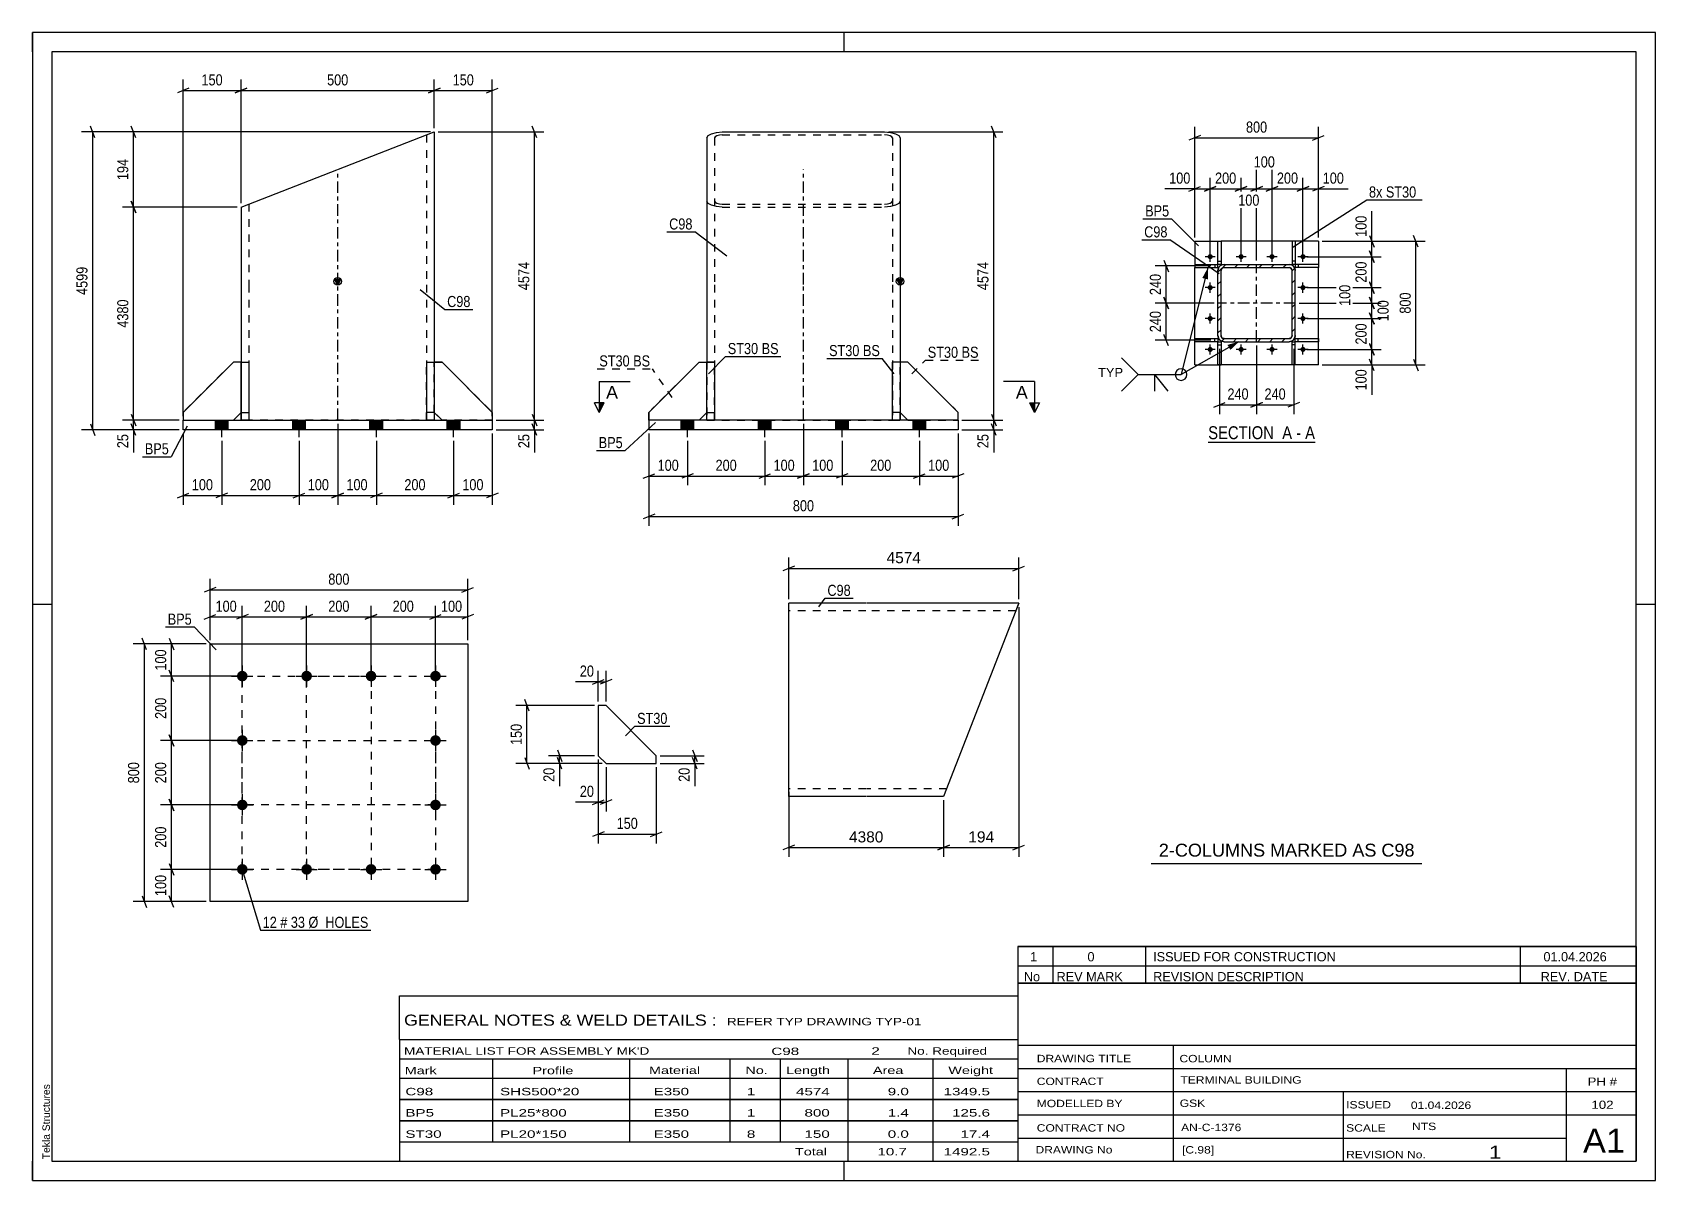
# Model space of a CAD drawing. Header units: millimetres. Extents: x 0 to 420, y 0 to 297.
import ezdxf

# ---------------------------------------------------------------- set-up
doc = ezdxf.new("R2010")
doc.units = ezdxf.units.MM
doc.linetypes.add('DXK_LINE_DOT2', pattern=[3.9198, 1.9599, -1.9599])
doc.linetypes.add('DXK_LINE_DOT3', pattern=[5.9187, 2.979, -0.9799, 0.9799, -0.9799])
doc.styles.add('Arial', font='ARIAL.TTF', dxfattribs={"height": 0.2})
doc.styles.add('Arial Narrow', font='ARIALN.TTF', dxfattribs={"height": 0.2})

# ---------------------------------------------------------------- blocks, each defined once
blk = doc.blocks.new('Unknown-762326798-1131')
at = {"color": 5, "linetype": 'Continuous'}
for p, q in [((420, 297), (0, 297)), ((0, 297), (0, 0)), ((0, 292), (0, 297)), ((210, 292), (210, 297)), ((420, 0), (420, 297)), ((415, 292), (5, 292)), ((5, 292), (5, 5)), ((415, 5), (415, 292)), ((5, 149), (0, 149)), ((420, 149), (415, 149)), ((0, 0), (0, 5)), ((5, 5), (415, 5)), ((210, 0), (210, 5)), ((0, 0), (420, 0))]:
    blk.add_line(p, q, dxfattribs=at)
at = {"color": 174, "linetype": 'Continuous', "style": 'Arial'}
blk.add_text('Tekla Structures', height=1.9102, rotation=90, dxfattribs=at).set_placement((4.5, 5.5))
blk = doc.blocks.new('Unknown-762326798-13 - 1730')
at = {"color": 6, "linetype": 'Continuous'}
blk.add_line((304.24, 191.04), (331.89, 191.04), dxfattribs=at)
at = {"color": 0, "linetype": 'Continuous'}
blk.add_wipeout([(322.35, 191.79), (322.35, 195.29), (304.24, 195.29), (304.24, 191.79)], dxfattribs=at)
at = {"color": 7, "linetype": 'Continuous', "style": 'Arial Narrow'}
blk.add_text('SECTION ', height=3.34, dxfattribs=at).set_placement((304.24, 191.79))
at = {"color": 0, "linetype": 'Continuous'}
blk.add_wipeout([(325.96, 191.79), (325.96, 195.29), (323.4, 195.29), (323.4, 191.79)], dxfattribs=at)
blk.add_wipeout([(328.28, 191.79), (328.28, 195.29), (327.01, 195.29), (327.01, 191.79)], dxfattribs=at)
at = {"color": 7, "linetype": 'Continuous', "style": 'Arial Narrow'}
blk.add_text('A', height=3.34, dxfattribs=at).set_placement((323.4, 191.79))
at = {"color": 0, "linetype": 'Continuous'}
blk.add_wipeout([(331.89, 191.79), (331.89, 195.29), (329.33, 195.29), (329.33, 191.79)], dxfattribs=at)
at = {"color": 7, "linetype": 'Continuous', "style": 'Arial Narrow'}
for s, p in [('-', (327.01, 191.79)), ('A', (329.33, 191.79))]:
    blk.add_text(s, height=3.34, dxfattribs=at).set_placement(p)
blk = doc.blocks.new('Part-762326798-1488 - 1457')
at = {"linetype": 'Continuous'}
blk.add_hatch(color=2, dxfattribs=at).paths.add_polyline_path([(224.51, 231.74), (223.71, 233.14), (225.31, 233.14)])
at = {"color": 2, "linetype": 'Continuous'}
for p, q in [((174.51, 269.71), (174.82, 270.31)), ((174.51, 269.71), (174.51, 231.83)), ((174.82, 270.31), (175.68, 270.81)), ((175.68, 270.81), (176.98, 271.15)), ((176.98, 271.15), (178.51, 271.27)), ((178.51, 271.27), (220.51, 271.27)), ((220.51, 271.27), (222.04, 271.15)), ((222.04, 271.15), (223.34, 270.81)), ((223.34, 270.81), (224.21, 270.31)), ((224.21, 270.31), (224.51, 269.71)), ((224.51, 269.71), (224.51, 231.83)), ((174.51, 231.73), (174.51, 211.73)), ((224.51, 231.74), (223.71, 233.14)), ((223.71, 233.14), (225.31, 233.14)), ((225.31, 233.14), (224.51, 231.74)), ((224.51, 231.73), (224.51, 211.73))]:
    blk.add_line(p, q, dxfattribs=at)
at = {"color": 7, "linetype": 'DXK_LINE_DOT2'}
for p, q in [((176.66, 270.01), (176.51, 269.71)), ((176.51, 269.71), (176.51, 231.83)), ((177.1, 270.26), (176.66, 270.01)), ((177.75, 270.43), (177.1, 270.26)), ((178.51, 270.49), (177.75, 270.43)), ((178.51, 270.49), (220.51, 270.49)), ((221.28, 270.43), (220.51, 270.49)), ((221.93, 270.26), (221.28, 270.43)), ((222.36, 270.01), (221.93, 270.26)), ((222.51, 269.71), (222.36, 270.01)), ((222.51, 269.71), (222.51, 231.83)), ((174.82, 252.79), (174.51, 253.39)), ((175.68, 252.29), (174.82, 252.79)), ((176.98, 251.95), (175.68, 252.29)), ((176.51, 253.39), (176.66, 253.09)), ((176.66, 253.09), (177.1, 252.84)), ((177.1, 252.84), (177.75, 252.67)), ((177.75, 252.67), (178.51, 252.61)), ((178.51, 252.61), (220.51, 252.61)), ((220.51, 252.61), (221.28, 252.67)), ((221.28, 252.67), (221.93, 252.84)), ((221.93, 252.84), (222.36, 253.09)), ((223.34, 252.29), (222.04, 251.95)), ((222.36, 253.09), (222.51, 253.39)), ((224.21, 252.79), (223.34, 252.29)), ((224.51, 253.39), (224.21, 252.79)), ((178.51, 251.83), (176.98, 251.95)), ((178.51, 251.83), (220.51, 251.83)), ((222.04, 251.95), (220.51, 251.83)), ((176.51, 231.73), (176.51, 196.73)), ((222.51, 231.73), (222.51, 196.73)), ((174.51, 211.73), (174.51, 196.73)), ((224.51, 211.73), (224.51, 196.73)), ((174.51, 196.73), (224.51, 196.73))]:
    blk.add_line(p, q, dxfattribs=at)
at = {"color": 7, "linetype": 'DXK_LINE_DOT3'}
for p, q in [((199.51, 231.83), (199.51, 261.55)), ((199.51, 196.73), (199.51, 231.73))]:
    blk.add_line(p, q, dxfattribs=at)
at = {"color": 2, "linetype": 'Continuous'}
blk.add_circle((224.51, 232.64), 1, dxfattribs=at)
blk = doc.blocks.new('Bolt-762326798-1489 - 1457')
at = {"linetype": 'Continuous'}
for points in [[(167.86, 194.23), (171.16, 194.23), (171.16, 196.73), (167.86, 196.73)], [(167.86, 194.23), (171.16, 194.23), (171.16, 196.73), (167.86, 196.73)], [(167.86, 194.23), (171.16, 194.23), (171.16, 196.73), (167.86, 196.73)], [(167.86, 194.23), (171.16, 194.23), (171.16, 196.73), (167.86, 196.73)], [(187.86, 194.23), (191.16, 194.23), (191.16, 196.73), (187.86, 196.73)], [(187.86, 194.23), (191.16, 194.23), (191.16, 196.73), (187.86, 196.73)], [(207.86, 194.23), (211.16, 194.23), (211.16, 196.73), (207.86, 196.73)], [(207.86, 194.23), (211.16, 194.23), (211.16, 196.73), (207.86, 196.73)], [(227.86, 194.23), (231.16, 194.23), (231.16, 196.73), (227.86, 196.73)], [(227.86, 194.23), (231.16, 194.23), (231.16, 196.73), (227.86, 196.73)], [(227.86, 194.23), (231.16, 194.23), (231.16, 196.73), (227.86, 196.73)], [(227.86, 194.23), (231.16, 194.23), (231.16, 196.73), (227.86, 196.73)]]:
    blk.add_hatch(color=1, dxfattribs=at).paths.add_polyline_path(points)
at = {"color": 1, "linetype": 'Continuous'}
for p, q in [((167.86, 194.23), (167.86, 196.73)), ((167.86, 194.23), (167.86, 196.73)), ((167.86, 194.23), (167.86, 196.73)), ((167.86, 194.23), (167.86, 196.73)), ((169.51, 192.33), (169.51, 196.73)), ((169.51, 192.33), (169.51, 196.73)), ((169.51, 192.33), (169.51, 196.73)), ((169.51, 192.33), (169.51, 196.73)), ((171.16, 194.23), (171.16, 196.73)), ((171.16, 194.23), (171.16, 196.73)), ((171.16, 194.23), (171.16, 196.73)), ((171.16, 194.23), (171.16, 196.73)), ((187.86, 194.23), (187.86, 196.73)), ((187.86, 194.23), (187.86, 196.73)), ((189.51, 192.33), (189.51, 196.73)), ((189.51, 192.33), (189.51, 196.73)), ((191.16, 194.23), (191.16, 196.73)), ((191.16, 194.23), (191.16, 196.73)), ((207.86, 194.23), (207.86, 196.73)), ((207.86, 194.23), (207.86, 196.73)), ((209.51, 192.33), (209.51, 196.73)), ((209.51, 192.33), (209.51, 196.73)), ((211.16, 194.23), (211.16, 196.73)), ((211.16, 194.23), (211.16, 196.73)), ((227.86, 194.23), (227.86, 196.73)), ((227.86, 194.23), (227.86, 196.73)), ((227.86, 194.23), (227.86, 196.73)), ((227.86, 194.23), (227.86, 196.73)), ((229.51, 192.33), (229.51, 196.73)), ((229.51, 192.33), (229.51, 196.73)), ((229.51, 192.33), (229.51, 196.73)), ((229.51, 192.33), (229.51, 196.73)), ((231.16, 194.23), (231.16, 196.73)), ((231.16, 194.23), (231.16, 196.73)), ((231.16, 194.23), (231.16, 196.73)), ((231.16, 194.23), (231.16, 196.73))]:
    blk.add_line(p, q, dxfattribs=at)
blk = doc.blocks.new('Part-762326798-1473 - 1457')
at = {"color": 2, "linetype": 'Continuous'}
for p, q in [((174.51, 196.73), (174.51, 211.73)), ((174.51, 211.73), (176.51, 211.73)), ((176.51, 211.73), (176.51, 196.73)), ((174.51, 198.73), (176.51, 198.73)), ((176.51, 196.73), (174.51, 196.73))]:
    blk.add_line(p, q, dxfattribs=at)
blk = doc.blocks.new('Part-762326798-1478 - 1457')
at = {"color": 2, "linetype": 'Continuous'}
for p, q in [((226.51, 211.73), (224.51, 211.73)), ((226.51, 211.73), (239.51, 198.73)), ((224.51, 198.73), (226.51, 196.73)), ((239.51, 196.73), (239.51, 198.73))]:
    blk.add_line(p, q, dxfattribs=at)
at = {"color": 7, "linetype": 'DXK_LINE_DOT2'}
for p, q in [((224.51, 211.73), (224.51, 198.73)), ((226.51, 196.73), (239.51, 196.73))]:
    blk.add_line(p, q, dxfattribs=at)
blk = doc.blocks.new('Part-762326798-1499 - 1457')
at = {"color": 2, "linetype": 'Continuous'}
for p, q in [((159.51, 198.73), (172.51, 211.73)), ((172.51, 211.73), (174.51, 211.73)), ((159.51, 198.73), (159.51, 196.73)), ((174.51, 198.73), (172.51, 196.73))]:
    blk.add_line(p, q, dxfattribs=at)
at = {"color": 7, "linetype": 'DXK_LINE_DOT2'}
for p, q in [((174.51, 211.73), (174.51, 198.73)), ((172.51, 196.73), (159.51, 196.73))]:
    blk.add_line(p, q, dxfattribs=at)
blk = doc.blocks.new('Part-762326798-1483 - 1457')
at = {"color": 2, "linetype": 'Continuous'}
for p, q in [((222.51, 196.73), (222.51, 211.73)), ((224.51, 211.73), (222.51, 211.73)), ((224.51, 211.73), (224.51, 196.73)), ((224.51, 198.73), (222.51, 198.73)), ((224.51, 196.73), (222.51, 196.73))]:
    blk.add_line(p, q, dxfattribs=at)
blk = doc.blocks.new('Part-762326798-1504 - 1457')
at = {"color": 7, "linetype": 'DXK_LINE_DOT2'}
for p, q in [((222.51, 211.73), (222.51, 196.73)), ((224.51, 211.73), (222.51, 211.73)), ((224.51, 196.73), (224.51, 211.73)), ((224.51, 198.73), (222.51, 198.73)), ((222.51, 196.73), (224.51, 196.73))]:
    blk.add_line(p, q, dxfattribs=at)
blk = doc.blocks.new('Part-762326798-1509 - 1457')
at = {"color": 7, "linetype": 'DXK_LINE_DOT2'}
for p, q in [((226.51, 211.73), (224.51, 211.73)), ((224.51, 211.73), (224.51, 198.73)), ((239.51, 198.73), (226.51, 211.73)), ((224.51, 198.73), (226.51, 196.73)), ((239.51, 196.73), (239.51, 198.73)), ((226.51, 196.73), (239.51, 196.73))]:
    blk.add_line(p, q, dxfattribs=at)
blk = doc.blocks.new('Part-762326798-1514 - 1457')
at = {"color": 7, "linetype": 'DXK_LINE_DOT2'}
for p, q in [((174.51, 211.73), (174.51, 196.73)), ((176.51, 211.73), (174.51, 211.73)), ((176.51, 196.73), (176.51, 211.73)), ((174.51, 198.73), (176.51, 198.73)), ((174.51, 196.73), (176.51, 196.73))]:
    blk.add_line(p, q, dxfattribs=at)
blk = doc.blocks.new('Part-762326798-1519 - 1457')
at = {"color": 7, "linetype": 'DXK_LINE_DOT2'}
for p, q in [((159.51, 198.73), (172.51, 211.73)), ((172.51, 211.73), (174.51, 211.73)), ((174.51, 211.73), (174.51, 198.73)), ((159.51, 196.73), (159.51, 198.73)), ((174.51, 198.73), (172.51, 196.73)), ((172.51, 196.73), (159.51, 196.73))]:
    blk.add_line(p, q, dxfattribs=at)
blk = doc.blocks.new('Part-762326798-1524 - 1457')
at = {"color": 2, "linetype": 'Continuous'}
for p, q in [((239.51, 196.73), (159.51, 196.73)), ((159.51, 196.73), (159.51, 194.23)), ((239.51, 194.23), (159.51, 194.23)), ((239.51, 196.73), (239.51, 194.23))]:
    blk.add_line(p, q, dxfattribs=at)
blk = doc.blocks.new('Part-762326798-2251 - 2245')
at = {"color": 2, "linetype": 'Continuous'}
for p, q in [((215.69, 149.36), (195.69, 149.36)), ((195.69, 99.36), (195.69, 149.36)), ((255.22, 149.36), (215.79, 149.36)), ((255.22, 149.36), (253.67, 145.36)), ((253.67, 145.36), (235.79, 99.36)), ((215.69, 99.36), (195.69, 99.36)), ((235.79, 99.36), (215.79, 99.36))]:
    blk.add_line(p, q, dxfattribs=at)
at = {"color": 7, "linetype": 'DXK_LINE_DOT2'}
for p, q in [((215.69, 147.36), (195.69, 147.36)), ((254.45, 147.36), (215.79, 147.36)), ((255.11, 149.05), (253.67, 145.36)), ((215.69, 101.36), (195.69, 101.36)), ((236.57, 101.36), (215.79, 101.36)), ((195.69, 100.53), (195.69, 99.36))]:
    blk.add_line(p, q, dxfattribs=at)
blk = doc.blocks.new('Part-762326798-1240 - 1220')
at = {"linetype": 'Continuous'}
blk.add_hatch(color=2, dxfattribs=at).paths.add_polyline_path([(78.99, 231.74), (78.19, 233.14), (79.79, 233.14)])
at = {"color": 2, "linetype": 'Continuous'}
for p, q in [((53.99, 251.83), (103.99, 271.27)), ((103.99, 271.27), (103.99, 231.83)), ((53.99, 251.83), (53.99, 231.83)), ((53.99, 231.73), (53.99, 211.73)), ((78.99, 231.74), (78.19, 233.14)), ((78.19, 233.14), (79.79, 233.14)), ((79.79, 233.14), (78.99, 231.74)), ((103.99, 231.73), (103.99, 211.73))]:
    blk.add_line(p, q, dxfattribs=at)
at = {"color": 7, "linetype": 'DXK_LINE_DOT2'}
for p, q in [((101.99, 270.49), (101.99, 231.83)), ((55.99, 252.61), (55.99, 231.83)), ((55.99, 231.73), (55.99, 196.73)), ((101.99, 231.73), (101.99, 196.73)), ((53.99, 211.73), (53.99, 196.73)), ((103.99, 211.73), (103.99, 196.73)), ((103.99, 196.73), (53.99, 196.73))]:
    blk.add_line(p, q, dxfattribs=at)
at = {"color": 7, "linetype": 'DXK_LINE_DOT3'}
for p, q in [((78.99, 231.83), (78.99, 261.55)), ((78.99, 196.73), (78.99, 231.73))]:
    blk.add_line(p, q, dxfattribs=at)
at = {"color": 2, "linetype": 'Continuous'}
blk.add_circle((78.99, 232.64), 1, dxfattribs=at)
blk = doc.blocks.new('Bolt-762326798-1224 - 1220')
at = {"linetype": 'Continuous'}
for points in [[(50.64, 196.73), (47.34, 196.73), (47.34, 194.23), (50.64, 194.23)], [(50.64, 196.73), (47.34, 196.73), (47.34, 194.23), (50.64, 194.23)], [(50.64, 196.73), (47.34, 196.73), (47.34, 194.23), (50.64, 194.23)], [(50.64, 196.73), (47.34, 196.73), (47.34, 194.23), (50.64, 194.23)], [(70.64, 196.73), (67.34, 196.73), (67.34, 194.23), (70.64, 194.23)], [(70.64, 196.73), (67.34, 196.73), (67.34, 194.23), (70.64, 194.23)], [(90.64, 196.73), (87.34, 196.73), (87.34, 194.23), (90.64, 194.23)], [(90.64, 196.73), (87.34, 196.73), (87.34, 194.23), (90.64, 194.23)], [(110.64, 196.73), (107.34, 196.73), (107.34, 194.23), (110.64, 194.23)], [(110.64, 196.73), (107.34, 196.73), (107.34, 194.23), (110.64, 194.23)], [(110.64, 196.73), (107.34, 196.73), (107.34, 194.23), (110.64, 194.23)], [(110.64, 196.73), (107.34, 196.73), (107.34, 194.23), (110.64, 194.23)]]:
    blk.add_hatch(color=1, dxfattribs=at).paths.add_polyline_path(points)
at = {"color": 1, "linetype": 'Continuous'}
for p, q in [((47.34, 194.23), (47.34, 196.73)), ((47.34, 194.23), (47.34, 196.73)), ((47.34, 194.23), (47.34, 196.73)), ((47.34, 194.23), (47.34, 196.73)), ((48.99, 192.33), (48.99, 196.73)), ((48.99, 192.33), (48.99, 196.73)), ((48.99, 192.33), (48.99, 196.73)), ((48.99, 192.33), (48.99, 196.73)), ((50.64, 194.23), (50.64, 196.73)), ((50.64, 194.23), (50.64, 196.73)), ((50.64, 194.23), (50.64, 196.73)), ((50.64, 194.23), (50.64, 196.73)), ((67.34, 194.23), (67.34, 196.73)), ((67.34, 194.23), (67.34, 196.73)), ((68.99, 192.33), (68.99, 196.73)), ((68.99, 192.33), (68.99, 196.73)), ((70.64, 194.23), (70.64, 196.73)), ((70.64, 194.23), (70.64, 196.73)), ((87.34, 194.23), (87.34, 196.73)), ((87.34, 194.23), (87.34, 196.73)), ((88.99, 192.33), (88.99, 196.73)), ((88.99, 192.33), (88.99, 196.73)), ((90.64, 194.23), (90.64, 196.73)), ((90.64, 194.23), (90.64, 196.73)), ((107.34, 194.23), (107.34, 196.73)), ((107.34, 194.23), (107.34, 196.73)), ((107.34, 194.23), (107.34, 196.73)), ((107.34, 194.23), (107.34, 196.73)), ((108.99, 192.33), (108.99, 196.73)), ((108.99, 192.33), (108.99, 196.73)), ((108.99, 192.33), (108.99, 196.73)), ((108.99, 192.33), (108.99, 196.73)), ((110.64, 194.23), (110.64, 196.73)), ((110.64, 194.23), (110.64, 196.73)), ((110.64, 194.23), (110.64, 196.73)), ((110.64, 194.23), (110.64, 196.73))]:
    blk.add_line(p, q, dxfattribs=at)
blk = doc.blocks.new('Part-762326798-1243 - 1220')
at = {"color": 2, "linetype": 'Continuous'}
for p, q in [((105.99, 211.73), (103.99, 211.73)), ((118.99, 198.73), (105.99, 211.73)), ((105.99, 196.73), (103.99, 198.73)), ((118.99, 198.73), (118.99, 196.73))]:
    blk.add_line(p, q, dxfattribs=at)
at = {"color": 7, "linetype": 'DXK_LINE_DOT2'}
for p, q in [((103.99, 198.73), (103.99, 211.73)), ((118.99, 196.73), (105.99, 196.73))]:
    blk.add_line(p, q, dxfattribs=at)
blk = doc.blocks.new('Part-762326798-1241 - 1220')
at = {"color": 7, "linetype": 'DXK_LINE_DOT2'}
for p, q in [((103.99, 198.73), (103.99, 211.73)), ((103.99, 211.73), (105.99, 211.73)), ((105.99, 211.73), (118.99, 198.73)), ((105.99, 196.73), (103.99, 198.73)), ((118.99, 198.73), (118.99, 196.73)), ((118.99, 196.73), (105.99, 196.73))]:
    blk.add_line(p, q, dxfattribs=at)
blk = doc.blocks.new('Part-762326798-1242 - 1220')
at = {"color": 7, "linetype": 'DXK_LINE_DOT2'}
for p, q in [((101.99, 196.73), (101.99, 211.73)), ((101.99, 211.73), (103.99, 211.73)), ((103.99, 211.73), (103.99, 196.73)), ((103.99, 198.73), (101.99, 198.73)), ((103.99, 196.73), (101.99, 196.73))]:
    blk.add_line(p, q, dxfattribs=at)
blk = doc.blocks.new('Part-762326798-1244 - 1220')
at = {"color": 2, "linetype": 'Continuous'}
for p, q in [((101.99, 211.73), (101.99, 196.73)), ((101.99, 211.73), (103.99, 211.73)), ((103.99, 211.73), (103.99, 196.73)), ((103.99, 198.73), (101.99, 198.73)), ((101.99, 196.73), (103.99, 196.73))]:
    blk.add_line(p, q, dxfattribs=at)
blk = doc.blocks.new('Part-762326798-1245 - 1220')
at = {"color": 7, "linetype": 'DXK_LINE_DOT2'}
for p, q in [((51.99, 211.73), (38.99, 198.73)), ((53.99, 211.73), (51.99, 211.73)), ((53.99, 198.73), (53.99, 211.73)), ((38.99, 198.73), (38.99, 196.73)), ((51.99, 196.73), (53.99, 198.73)), ((38.99, 196.73), (51.99, 196.73))]:
    blk.add_line(p, q, dxfattribs=at)
blk = doc.blocks.new('Part-762326798-1246 - 1220')
at = {"color": 7, "linetype": 'DXK_LINE_DOT2'}
for p, q in [((53.99, 196.73), (53.99, 211.73)), ((53.99, 211.73), (55.99, 211.73)), ((55.99, 211.73), (55.99, 196.73)), ((53.99, 198.73), (55.99, 198.73)), ((55.99, 196.73), (53.99, 196.73))]:
    blk.add_line(p, q, dxfattribs=at)
blk = doc.blocks.new('Part-762326798-1247 - 1220')
at = {"color": 2, "linetype": 'Continuous'}
for p, q in [((51.99, 211.73), (38.99, 198.73)), ((53.99, 211.73), (51.99, 211.73)), ((38.99, 198.73), (38.99, 196.73)), ((51.99, 196.73), (53.99, 198.73))]:
    blk.add_line(p, q, dxfattribs=at)
at = {"color": 7, "linetype": 'DXK_LINE_DOT2'}
for p, q in [((53.99, 211.73), (53.99, 198.73)), ((38.99, 196.73), (51.99, 196.73))]:
    blk.add_line(p, q, dxfattribs=at)
blk = doc.blocks.new('Part-762326798-1248 - 1220')
at = {"color": 2, "linetype": 'Continuous'}
for p, q in [((53.99, 211.73), (53.99, 196.73)), ((53.99, 211.73), (55.99, 211.73)), ((55.99, 211.73), (55.99, 196.73)), ((53.99, 198.73), (55.99, 198.73)), ((53.99, 196.73), (55.99, 196.73))]:
    blk.add_line(p, q, dxfattribs=at)
blk = doc.blocks.new('Part-762326798-1263 - 1220')
at = {"color": 2, "linetype": 'Continuous'}
for p, q in [((38.99, 194.23), (38.99, 196.73)), ((38.99, 196.73), (118.99, 196.73)), ((118.99, 194.23), (38.99, 194.23)), ((118.99, 196.73), (118.99, 194.23))]:
    blk.add_line(p, q, dxfattribs=at)
blk = doc.blocks.new('Part-762326798-1743 - 1730')
at = {"color": 2, "linetype": 'Continuous'}
for p, q in [((325.96, 211), (325.96, 217)), ((325.96, 217), (326.76, 217)), ((326.76, 216.2), (325.96, 216.2)), ((326.76, 211), (326.76, 217)), ((326.76, 211), (325.96, 211))]:
    blk.add_line(p, q, dxfattribs=at)
blk = doc.blocks.new('Part-762326798-1748 - 1730')
at = {"color": 2, "linetype": 'Continuous'}
for p, q in [((326.76, 217), (326.76, 217.8)), ((326.76, 217.8), (332.76, 217.8)), ((332.76, 217), (326.76, 217)), ((327.56, 217), (327.56, 217.8)), ((332.76, 217.8), (332.76, 217))]:
    blk.add_line(p, q, dxfattribs=at)
blk = doc.blocks.new('Bolt-762326798-1733 - 1730')
at = {"linetype": 'Continuous'}
for points in [[(304.76, 238.34, -1), (304.76, 239.66, -1)], [(312.76, 238.34, -1), (312.76, 239.66, -1)], [(320.76, 238.34, -1), (320.76, 239.66, -1)], [(328.76, 238.34, -1), (328.76, 239.66, -1)], [(304.76, 230.34, -1), (304.76, 231.66, -1)], [(328.76, 230.34, -1), (328.76, 231.66, -1)], [(304.76, 222.34, -1), (304.76, 223.66, -1)], [(328.76, 222.34, -1), (328.76, 223.66, -1)], [(304.76, 214.34, -1), (304.76, 215.66, -1)], [(312.76, 214.34, -1), (312.76, 215.66, -1)], [(320.76, 214.34, -1), (320.76, 215.66, -1)], [(328.76, 214.34, -1), (328.76, 215.66, -1)]]:
    blk.add_hatch(color=1, dxfattribs=at).paths.add_polyline_path(points)
at = {"color": 1, "linetype": 'Continuous'}
for p, q in [((304.76, 237.68), (304.76, 240.32)), ((312.76, 237.68), (312.76, 240.32)), ((320.76, 237.68), (320.76, 240.32)), ((328.76, 237.68), (328.76, 240.32)), ((306.08, 239), (303.44, 239)), ((314.08, 239), (311.44, 239)), ((322.08, 239), (319.44, 239)), ((330.08, 239), (327.44, 239)), ((306.08, 231), (303.44, 231)), ((304.76, 229.68), (304.76, 232.32)), ((330.08, 231), (327.44, 231)), ((328.76, 229.68), (328.76, 232.32)), ((306.08, 223), (303.44, 223)), ((304.76, 221.68), (304.76, 224.32)), ((330.08, 223), (327.44, 223)), ((328.76, 221.68), (328.76, 224.32)), ((306.08, 215), (303.44, 215)), ((304.76, 213.68), (304.76, 216.32)), ((314.08, 215), (311.44, 215)), ((312.76, 213.68), (312.76, 216.32)), ((322.08, 215), (319.44, 215)), ((320.76, 213.68), (320.76, 216.32)), ((330.08, 215), (327.44, 215)), ((328.76, 213.68), (328.76, 216.32))]:
    blk.add_line(p, q, dxfattribs=at)
blk = doc.blocks.new('Part-762326798-1758 - 1730')
at = {"color": 2, "linetype": 'Continuous'}
for p, q in [((300.76, 217.8), (306.76, 217.8)), ((300.76, 217), (300.76, 217.8)), ((306.76, 217), (300.76, 217)), ((305.96, 217), (305.96, 217.8)), ((306.76, 217.8), (306.76, 217))]:
    blk.add_line(p, q, dxfattribs=at)
blk = doc.blocks.new('Part-762326798-1738 - 1730')
at = {"linetype": 'Continuous'}
h = blk.add_hatch(dxfattribs=at)
h.set_pattern_fill('', scale=0.7, style=0, pattern_type=0)
h.set_pattern_definition([(45, (326.6382, 236.0162), (-1.57154, 1.57154), [])])
h.paths.add_polyline_path([(326.76, 235.4), (326.64, 236.02), (326.29, 236.54), (325.77, 236.88), (325.16, 237), (308.36, 237), (307.75, 236.88), (307.23, 236.54), (306.88, 236.02), (306.76, 235.4), (306.76, 218.6), (306.88, 217.99), (307.23, 217.47), (307.75, 217.13), (308.36, 217), (325.16, 217), (325.77, 217.13), (326.29, 217.47), (326.64, 217.99), (326.76, 218.6)])
h.paths.add_polyline_path([(325.9, 218.3), (325.73, 218.04), (325.47, 217.86), (325.16, 217.8), (308.36, 217.8), (308.05, 217.86), (307.79, 218.04), (307.62, 218.3), (307.56, 218.6), (307.56, 235.4), (307.62, 235.71), (307.79, 235.97), (308.05, 236.14), (308.36, 236.2), (325.16, 236.2), (325.47, 236.14), (325.73, 235.97), (325.9, 235.71), (325.96, 235.4), (325.96, 218.6)])
at = {"color": 7, "linetype": 'DXK_LINE_DOT2'}
for p, q in [((306.76, 235.4), (306.88, 236.02)), ((306.76, 218.6), (306.76, 235.4)), ((307.62, 235.71), (307.56, 235.4)), ((307.56, 218.6), (307.56, 235.4)), ((307.75, 236.88), (308.36, 237)), ((308.36, 236.2), (308.05, 236.14)), ((308.36, 237), (325.16, 237)), ((308.36, 236.2), (325.16, 236.2)), ((325.16, 237), (325.77, 236.88)), ((325.47, 236.14), (325.16, 236.2)), ((325.96, 235.4), (325.9, 235.71)), ((325.96, 218.6), (325.96, 235.4)), ((326.64, 236.02), (326.76, 235.4)), ((326.76, 218.6), (326.76, 235.4)), ((306.88, 217.99), (306.76, 218.6)), ((307.56, 218.6), (307.62, 218.3)), ((325.9, 218.3), (325.96, 218.6)), ((326.76, 218.6), (326.64, 217.99)), ((308.36, 217), (307.75, 217.13)), ((308.05, 217.86), (308.36, 217.8)), ((308.36, 217.8), (325.16, 217.8)), ((308.36, 217), (325.16, 217)), ((325.16, 217.8), (325.47, 217.86)), ((325.77, 217.13), (325.16, 217))]:
    blk.add_line(p, q, dxfattribs=at)
at = {"color": 2, "linetype": 'Continuous'}
for p, q in [((306.88, 236.02), (306.76, 235.4)), ((306.76, 218.6), (306.76, 235.4)), ((307.56, 235.4), (307.62, 235.71)), ((307.56, 218.6), (307.56, 235.4)), ((308.36, 237), (307.75, 236.88)), ((308.05, 236.14), (308.36, 236.2)), ((308.36, 237), (325.16, 237)), ((308.36, 236.2), (325.16, 236.2)), ((325.77, 236.88), (325.16, 237)), ((325.16, 236.2), (325.47, 236.14)), ((325.9, 235.71), (325.96, 235.4)), ((325.96, 218.6), (325.96, 235.4)), ((326.76, 235.4), (326.64, 236.02)), ((326.76, 218.6), (326.76, 235.4)), ((306.76, 218.6), (306.88, 217.99)), ((307.62, 218.3), (307.56, 218.6)), ((325.96, 218.6), (325.9, 218.3)), ((326.64, 217.99), (326.76, 218.6)), ((307.75, 217.13), (308.36, 217)), ((308.36, 217.8), (308.05, 217.86)), ((308.36, 217.8), (325.16, 217.8)), ((308.36, 217), (325.16, 217)), ((325.47, 217.86), (325.16, 217.8)), ((325.16, 217), (325.77, 217.13))]:
    blk.add_line(p, q, dxfattribs=at)
at = {"color": 7, "linetype": 'DXK_LINE_DOT3'}
for p, q in [((316.76, 217), (316.76, 237)), ((326.76, 227), (306.76, 227))]:
    blk.add_line(p, q, dxfattribs=at)
at = {"color": 7, "linetype": 'DXK_LINE_DOT2'}
for centre, radius, start, end in [((308.36, 235.4), 1.6, 112.5, 157.5), ((308.36, 235.4), 0.8, 112.5, 157.5), ((325.16, 235.4), 0.8, 22.5, 67.5), ((325.16, 235.4), 1.6, 22.5, 67.5), ((308.36, 218.6), 1.6, 202.5, 247.5), ((308.36, 218.6), 0.8, 202.5, 247.5), ((325.16, 218.6), 0.8, 292.5, 337.5), ((325.16, 218.6), 1.6, 292.5, 337.5)]:
    blk.add_arc(centre, radius, start, end, dxfattribs=at)
at = {"color": 2, "linetype": 'Continuous'}
for centre, radius, start, end in [((308.36, 235.4), 1.6, 112.5, 157.5), ((308.36, 235.4), 0.8, 112.5, 157.5), ((325.16, 235.4), 0.8, 22.5, 67.5), ((325.16, 235.4), 1.6, 22.5, 67.5), ((308.36, 218.6), 1.6, 202.5, 247.5), ((308.36, 218.6), 0.8, 202.5, 247.5), ((325.16, 218.6), 0.8, 292.5, 337.5), ((325.16, 218.6), 1.6, 292.5, 337.5)]:
    blk.add_arc(centre, radius, start, end, dxfattribs=at)
blk = doc.blocks.new('Part-762326798-1753 - 1730')
at = {"color": 2, "linetype": 'Continuous'}
for p, q in [((306.76, 217), (307.56, 217)), ((306.76, 211), (306.76, 217)), ((306.76, 216.2), (307.56, 216.2)), ((307.56, 217), (307.56, 211)), ((307.56, 211), (306.76, 211))]:
    blk.add_line(p, q, dxfattribs=at)
blk = doc.blocks.new('Part-762326798-1763 - 1730')
at = {"color": 2, "linetype": 'Continuous'}
for p, q in [((325.96, 243), (325.96, 237)), ((326.76, 243), (325.96, 243)), ((326.76, 243), (326.76, 237)), ((326.76, 237.8), (325.96, 237.8)), ((326.76, 237), (325.96, 237))]:
    blk.add_line(p, q, dxfattribs=at)
blk = doc.blocks.new('Part-762326798-1768 - 1730')
at = {"color": 2, "linetype": 'Continuous'}
for p, q in [((300.76, 243), (306.76, 243)), ((300.76, 243), (300.76, 237)), ((325.96, 243), (307.56, 243)), ((332.76, 243), (326.76, 243)), ((332.76, 243), (332.76, 237)), ((300.76, 217.8), (300.76, 236.2)), ((332.76, 217.8), (332.76, 236.2)), ((300.76, 211), (300.76, 217)), ((332.76, 211), (332.76, 217)), ((300.76, 211), (306.76, 211)), ((325.96, 211), (307.56, 211)), ((332.76, 211), (326.76, 211))]:
    blk.add_line(p, q, dxfattribs=at)
at = {"color": 7, "linetype": 'DXK_LINE_DOT2'}
for p, q in [((306.76, 243), (307.56, 243)), ((326.76, 243), (325.96, 243)), ((300.76, 237), (300.76, 236.2)), ((332.76, 237), (332.76, 236.2)), ((300.76, 217), (300.76, 217.8)), ((332.76, 217), (332.76, 217.8)), ((306.76, 211), (307.56, 211)), ((326.76, 211), (325.96, 211))]:
    blk.add_line(p, q, dxfattribs=at)
blk = doc.blocks.new('Part-762326798-1773 - 1730')
at = {"color": 2, "linetype": 'Continuous'}
for p, q in [((300.76, 237), (306.76, 237)), ((300.76, 237), (300.76, 236.2)), ((300.76, 236.2), (306.76, 236.2)), ((305.96, 237), (305.96, 236.2)), ((306.76, 236.2), (306.76, 237))]:
    blk.add_line(p, q, dxfattribs=at)
blk = doc.blocks.new('Part-762326798-1778 - 1730')
at = {"color": 2, "linetype": 'Continuous'}
for p, q in [((306.76, 243), (307.56, 243)), ((306.76, 237), (306.76, 243)), ((307.56, 243), (307.56, 237)), ((306.76, 237.8), (307.56, 237.8)), ((307.56, 237), (306.76, 237))]:
    blk.add_line(p, q, dxfattribs=at)
blk = doc.blocks.new('Part-762326798-1783 - 1730')
at = {"color": 2, "linetype": 'Continuous'}
for p, q in [((332.76, 237), (326.76, 237)), ((326.76, 237), (326.76, 236.2)), ((332.76, 236.2), (326.76, 236.2)), ((327.56, 237), (327.56, 236.2)), ((332.76, 237), (332.76, 236.2))]:
    blk.add_line(p, q, dxfattribs=at)
blk = doc.blocks.new('Bolt-762326798-2131 - 2097')
at = {"linetype": 'Continuous'}
for points in [[(54.29, 131.87, -1), (54.29, 129.12, -1)], [(70.95, 131.87, -1), (70.95, 129.12, -1)], [(87.62, 131.87, -1), (87.62, 129.12, -1)], [(104.29, 131.87, -1), (104.29, 129.12, -1)], [(54.29, 115.21, -1), (54.29, 112.46, -1)], [(104.29, 115.21, -1), (104.29, 112.46, -1)], [(54.29, 98.54, -1), (54.29, 95.79, -1)], [(104.29, 98.54, -1), (104.29, 95.79, -1)], [(54.29, 81.87, -1), (54.29, 79.12, -1)], [(70.95, 81.87, -1), (70.95, 79.12, -1)], [(87.62, 81.87, -1), (87.62, 79.12, -1)], [(104.29, 81.87, -1), (104.29, 79.12, -1)]]:
    blk.add_hatch(color=1, dxfattribs=at).paths.add_polyline_path(points)
at = {"color": 1, "linetype": 'Continuous'}
for p, q in [((51.54, 130.5), (57.04, 130.5)), ((54.29, 133.25), (54.29, 127.75)), ((68.2, 130.5), (73.7, 130.5)), ((70.95, 133.25), (70.95, 127.75)), ((84.87, 130.5), (90.37, 130.5)), ((87.62, 133.25), (87.62, 127.75)), ((101.54, 130.5), (107.04, 130.5)), ((104.29, 133.25), (104.29, 127.75)), ((51.54, 113.83), (57.04, 113.83)), ((54.29, 116.58), (54.29, 111.08)), ((101.54, 113.83), (107.04, 113.83)), ((104.29, 116.58), (104.29, 111.08)), ((51.54, 97.17), (57.04, 97.17)), ((54.29, 99.92), (54.29, 94.42)), ((101.54, 97.17), (107.04, 97.17)), ((104.29, 99.92), (104.29, 94.42)), ((51.54, 80.5), (57.04, 80.5)), ((54.29, 83.25), (54.29, 77.75)), ((68.2, 80.5), (73.7, 80.5)), ((70.95, 83.25), (70.95, 77.75)), ((84.87, 80.5), (90.37, 80.5)), ((87.62, 83.25), (87.62, 77.75)), ((101.54, 80.5), (107.04, 80.5)), ((104.29, 83.25), (104.29, 77.75))]:
    blk.add_line(p, q, dxfattribs=at)
blk = doc.blocks.new('Part-762326798-2136 - 2097')
at = {"color": 2, "linetype": 'Continuous'}
for p, q in [((45.95, 72.17), (45.95, 138.83)), ((45.95, 138.83), (112.62, 138.83)), ((112.62, 138.83), (112.62, 72.17)), ((112.62, 72.17), (45.95, 72.17))]:
    blk.add_line(p, q, dxfattribs=at)
blk = doc.blocks.new('Part-762326798-2032 - 2026')
at = {"color": 2, "linetype": 'Continuous'}
for p, q in [((148.42, 122.91), (146.42, 122.91)), ((146.42, 122.91), (146.42, 109.91)), ((161.42, 109.91), (148.42, 122.91)), ((146.42, 109.91), (148.42, 107.91)), ((161.42, 107.91), (161.42, 109.91)), ((148.42, 107.91), (161.42, 107.91))]:
    blk.add_line(p, q, dxfattribs=at)
blk = doc.blocks.new('Rectangle-762326798-2233 - 2097')
at = {"color": 1, "linetype": 'DXK_LINE_DOT2'}
blk.add_lwpolyline([(54.29, 130.5), (104.29, 130.5), (104.29, 80.5), (54.29, 80.5), (54.29, 130.5)], close=True, dxfattribs=at)
blk = doc.blocks.new('Rectangle-762326798-2223 - 2097')
at = {"color": 1, "linetype": 'DXK_LINE_DOT2'}
blk.add_lwpolyline([(70.95, 130.5), (87.62, 130.5), (87.62, 80.5), (70.95, 80.5), (70.95, 130.5)], close=True, dxfattribs=at)
blk = doc.blocks.new('Rectangle-762326798-2213 - 2097')
at = {"color": 1, "linetype": 'DXK_LINE_DOT2'}
blk.add_lwpolyline([(54.29, 113.83), (104.29, 113.83), (104.29, 97.17), (54.29, 97.17), (54.29, 113.83)], close=True, dxfattribs=at)
blk = doc.blocks.new('StraightDimension-762326798-1565 - 1457')
at = {"color": 7, "linetype": 'Continuous'}
for p, q in [((209.51, 191.33), (209.51, 179.86)), ((229.51, 191.33), (229.51, 179.86)), ((211.01, 182.86), (208.01, 181.66)), ((209.51, 182.26), (229.51, 182.26)), ((228.01, 181.66), (231.01, 182.86))]:
    blk.add_line(p, q, dxfattribs=at)
at = {"color": 0}
blk.add_wipeout([(222.85, 183.01), (222.85, 187.21), (216.17, 187.21), (216.17, 183.01)], dxfattribs=at)
at = {"color": 3, "style": 'Arial Narrow'}
blk.add_text('200', height=2.863, dxfattribs=at).set_placement((216.77, 183.61))
blk = doc.blocks.new('StraightDimension-762326798-1606 - 1457')
at = {"color": 7, "linetype": 'Continuous'}
for p, q in [((169.51, 191.33), (169.51, 179.86)), ((189.51, 191.33), (189.51, 179.86)), ((171.01, 182.86), (168.01, 181.66)), ((169.51, 182.26), (189.51, 182.26)), ((188.01, 181.66), (191.01, 182.86))]:
    blk.add_line(p, q, dxfattribs=at)
at = {"color": 0}
blk.add_wipeout([(182.85, 183.01), (182.85, 187.21), (176.17, 187.21), (176.17, 183.01)], dxfattribs=at)
at = {"color": 3, "style": 'Arial Narrow'}
blk.add_text('200', height=2.863, dxfattribs=at).set_placement((176.77, 183.61))
blk = doc.blocks.new('StraightDimension-762326798-1542 - 1457')
at = {"color": 7, "linetype": 'Continuous'}
for p, q in [((248.14, 198.23), (249.34, 195.23)), ((240.51, 196.73), (251.14, 196.73)), ((240.51, 194.23), (251.14, 194.23)), ((249.34, 192.73), (248.14, 195.73)), ((248.74, 194.23), (248.74, 196.73))]:
    blk.add_line(p, q, dxfattribs=at)
at = {"color": 0}
blk.add_wipeout([(247.99, 193.71), (243.79, 193.71), (243.79, 188.85), (247.99, 188.85)], dxfattribs=at)
at = {"color": 7, "linetype": 'Continuous'}
blk.add_line((248.74, 194.23), (248.74, 188.33), dxfattribs=at)
blk.add_line((248.74, 194.23), (248.74, 188.33), dxfattribs=at)
at = {"color": 3, "style": 'Arial Narrow'}
blk.add_text('25', height=2.863, rotation=90.0002, dxfattribs=at).set_placement((247.39, 189.45))
blk = doc.blocks.new('StraightDimension-762326798-1533 - 1457')
at = {"color": 7, "linetype": 'Continuous'}
for p, q in [((221.51, 271.27), (251.14, 271.27)), ((249.34, 269.77), (248.14, 272.77)), ((248.74, 196.73), (248.74, 271.27)), ((248.14, 198.23), (249.34, 195.23)), ((240.51, 196.73), (251.14, 196.73))]:
    blk.add_line(p, q, dxfattribs=at)
at = {"color": 0}
blk.add_wipeout([(247.99, 238.26), (243.79, 238.26), (243.79, 229.74), (247.99, 229.74)], dxfattribs=at)
at = {"color": 3, "style": 'Arial Narrow'}
blk.add_text('4574', height=2.863, rotation=90.0002, dxfattribs=at).set_placement((247.39, 230.34))
blk = doc.blocks.new('StraightDimension-762326798-1552 - 1457')
at = {"color": 7, "linetype": 'Continuous'}
for p, q in [((239.51, 193.23), (239.51, 179.86)), ((229.51, 191.33), (229.51, 179.86)), ((228.01, 181.66), (231.01, 182.86)), ((229.51, 182.26), (239.51, 182.26)), ((241.01, 182.86), (238.01, 181.66))]:
    blk.add_line(p, q, dxfattribs=at)
at = {"color": 0}
blk.add_wipeout([(237.85, 183.01), (237.85, 187.21), (231.17, 187.21), (231.17, 183.01)], dxfattribs=at)
at = {"color": 3, "style": 'Arial Narrow'}
blk.add_text('100', height=2.863, dxfattribs=at).set_placement((231.77, 183.61))
blk = doc.blocks.new('StraightDimension-762326798-1572 - 1457')
at = {"color": 7, "linetype": 'Continuous'}
for p, q in [((199.51, 195.73), (199.51, 179.86)), ((209.51, 191.33), (209.51, 179.86)), ((198.01, 181.66), (201.01, 182.86)), ((199.51, 182.26), (209.51, 182.26)), ((211.01, 182.86), (208.01, 181.66))]:
    blk.add_line(p, q, dxfattribs=at)
at = {"color": 0}
blk.add_wipeout([(207.85, 183.01), (207.85, 187.21), (201.17, 187.21), (201.17, 183.01)], dxfattribs=at)
at = {"color": 3, "style": 'Arial Narrow'}
blk.add_text('100', height=2.863, dxfattribs=at).set_placement((201.77, 183.61))
blk = doc.blocks.new('StraightDimension-762326798-1589 - 1457')
at = {"color": 7, "linetype": 'Continuous'}
for p, q in [((199.51, 195.73), (199.51, 179.86)), ((189.51, 191.33), (189.51, 179.86)), ((188.01, 181.66), (191.01, 182.86)), ((189.51, 182.26), (199.51, 182.26)), ((201.01, 182.86), (198.01, 181.66))]:
    blk.add_line(p, q, dxfattribs=at)
at = {"color": 0}
blk.add_wipeout([(197.85, 183.01), (197.85, 187.21), (191.17, 187.21), (191.17, 183.01)], dxfattribs=at)
at = {"color": 3, "style": 'Arial Narrow'}
blk.add_text('100', height=2.863, dxfattribs=at).set_placement((191.77, 183.61))
blk = doc.blocks.new('StraightDimension-762326798-1613 - 1457')
at = {"color": 7, "linetype": 'Continuous'}
for p, q in [((159.51, 193.23), (159.51, 179.86)), ((169.51, 191.33), (169.51, 179.86)), ((158.01, 181.66), (161.01, 182.86)), ((159.51, 182.26), (169.51, 182.26)), ((171.01, 182.86), (168.01, 181.66))]:
    blk.add_line(p, q, dxfattribs=at)
at = {"color": 0}
blk.add_wipeout([(167.85, 183.01), (167.85, 187.21), (161.17, 187.21), (161.17, 183.01)], dxfattribs=at)
at = {"color": 3, "style": 'Arial Narrow'}
blk.add_text('100', height=2.863, dxfattribs=at).set_placement((161.77, 183.61))
blk = doc.blocks.new('StraightDimension-762326798-1627 - 1457')
at = {"color": 7, "linetype": 'Continuous'}
for p, q in [((159.51, 193.23), (159.51, 169.39)), ((239.51, 193.23), (239.51, 169.39)), ((161.01, 172.39), (158.01, 171.19)), ((238.01, 171.19), (241.01, 172.39)), ((159.51, 171.79), (239.51, 171.79))]:
    blk.add_line(p, q, dxfattribs=at)
at = {"color": 0}
blk.add_wipeout([(202.85, 172.54), (202.85, 176.74), (196.17, 176.74), (196.17, 172.54)], dxfattribs=at)
at = {"color": 3, "style": 'Arial Narrow'}
blk.add_text('800', height=2.863, dxfattribs=at).set_placement((196.77, 173.14))
blk = doc.blocks.new('StraightDimension-762326798-2973 - 2245')
at = {"color": 7, "linetype": 'Continuous'}
for p, q in [((255.22, 148.36), (255.22, 83.72)), ((235.79, 98.36), (235.79, 83.72)), ((237.29, 86.72), (234.29, 85.52)), ((235.79, 86.12), (255.22, 86.12)), ((253.72, 85.52), (256.72, 86.72))]:
    blk.add_line(p, q, dxfattribs=at)
at = {"color": 0}
blk.add_wipeout([(249.44, 86.87), (249.44, 91.07), (241.57, 91.07), (241.57, 86.87)], dxfattribs=at)
at = {"color": 3, "style": 'Arial'}
blk.add_text('194', height=2.865, dxfattribs=at).set_placement((242.17, 87.47))
blk = doc.blocks.new('StraightDimension-762326798-3018 - 2245')
at = {"color": 7, "linetype": 'Continuous'}
for p, q in [((195.69, 150.36), (195.69, 161.2)), ((255.22, 150.36), (255.22, 161.2)), ((197.19, 158.95), (194.19, 157.75)), ((195.69, 158.35), (255.22, 158.35)), ((253.72, 157.75), (256.72, 158.95))]:
    blk.add_line(p, q, dxfattribs=at)
at = {"color": 0}
blk.add_wipeout([(230.5, 159.1), (230.5, 163.3), (220.41, 163.3), (220.41, 159.1)], dxfattribs=at)
at = {"color": 3, "style": 'Arial'}
blk.add_text('4574', height=2.865, dxfattribs=at).set_placement((221.01, 159.7))
blk = doc.blocks.new('StraightDimension-762326798-2974 - 2245')
at = {"color": 7, "linetype": 'Continuous'}
for p, q in [((195.69, 100.36), (195.69, 83.72)), ((235.79, 98.36), (235.79, 83.72)), ((197.19, 86.72), (194.19, 85.52)), ((195.69, 86.12), (235.79, 86.12)), ((234.29, 85.52), (237.29, 86.72))]:
    blk.add_line(p, q, dxfattribs=at)
at = {"color": 0}
blk.add_wipeout([(220.79, 86.87), (220.79, 91.07), (210.69, 91.07), (210.69, 86.87)], dxfattribs=at)
at = {"color": 3, "style": 'Arial'}
blk.add_text('4380', height=2.865, dxfattribs=at).set_placement((211.29, 87.47))
blk = doc.blocks.new('StraightDimension-762326798-1303 - 1220')
at = {"color": 7, "linetype": 'Continuous'}
for p, q in [((48.99, 191.33), (48.99, 174.83)), ((68.99, 191.33), (68.99, 174.83)), ((50.49, 177.83), (47.49, 176.63)), ((48.99, 177.23), (68.99, 177.23)), ((67.49, 176.63), (70.49, 177.83))]:
    blk.add_line(p, q, dxfattribs=at)
at = {"color": 0}
blk.add_wipeout([(62.33, 177.98), (62.33, 182.18), (55.64, 182.18), (55.64, 177.98)], dxfattribs=at)
at = {"color": 3, "style": 'Arial Narrow'}
blk.add_text('200', height=2.863, dxfattribs=at).set_placement((56.24, 178.58))
blk = doc.blocks.new('StraightDimension-762326798-1435 - 1220')
at = {"color": 7, "linetype": 'Continuous'}
for p, q in [((40.49, 282.56), (37.49, 281.36)), ((38.99, 197.73), (38.99, 284.81)), ((38.99, 281.96), (53.99, 281.96)), ((52.49, 281.36), (55.49, 282.56)), ((53.99, 252.83), (53.99, 284.81))]:
    blk.add_line(p, q, dxfattribs=at)
at = {"color": 0}
blk.add_wipeout([(49.83, 282.71), (49.83, 286.91), (43.14, 286.91), (43.14, 282.71)], dxfattribs=at)
at = {"color": 3, "style": 'Arial Narrow'}
blk.add_text('150', height=2.863, dxfattribs=at).set_placement((43.74, 283.31))
blk = doc.blocks.new('StraightDimension-762326798-2401 - 1220')
at = {"color": 7, "linetype": 'Continuous'}
for p, q in [((129.33, 198.23), (130.53, 195.23)), ((119.99, 196.73), (132.33, 196.73)), ((119.99, 194.23), (132.33, 194.23)), ((130.53, 192.73), (129.33, 195.73)), ((129.93, 194.23), (129.93, 196.73))]:
    blk.add_line(p, q, dxfattribs=at)
at = {"color": 0}
blk.add_wipeout([(129.18, 193.71), (124.98, 193.71), (124.98, 188.85), (129.18, 188.85)], dxfattribs=at)
at = {"color": 7, "linetype": 'Continuous'}
blk.add_line((129.93, 194.23), (129.93, 188.33), dxfattribs=at)
blk.add_line((129.93, 194.23), (129.93, 188.33), dxfattribs=at)
at = {"color": 3, "style": 'Arial Narrow'}
blk.add_text('25', height=2.863, rotation=90.0002, dxfattribs=at).set_placement((128.58, 189.45))
blk = doc.blocks.new('StraightDimension-762326798-1445 - 1220')
at = {"color": 7, "linetype": 'Continuous'}
for p, q in [((52.99, 271.27), (12.73, 271.27)), ((16.18, 269.77), (14.98, 272.77)), ((15.58, 194.23), (15.58, 271.27)), ((37.99, 194.23), (12.73, 194.23)), ((14.98, 195.73), (16.18, 192.73))]:
    blk.add_line(p, q, dxfattribs=at)
at = {"color": 0}
blk.add_wipeout([(14.83, 237.01), (10.63, 237.01), (10.63, 228.49), (14.83, 228.49)], dxfattribs=at)
at = {"color": 3, "style": 'Arial Narrow'}
blk.add_text('4599', height=2.863, rotation=90.0002, dxfattribs=at).set_placement((14.23, 229.09))
blk = doc.blocks.new('StraightDimension-762326798-2400 - 1220')
at = {"color": 7, "linetype": 'Continuous'}
for p, q in [((104.99, 271.27), (132.33, 271.27)), ((130.53, 269.77), (129.33, 272.77)), ((129.93, 196.73), (129.93, 271.27)), ((129.33, 198.23), (130.53, 195.23)), ((119.99, 196.73), (132.33, 196.73))]:
    blk.add_line(p, q, dxfattribs=at)
at = {"color": 0}
blk.add_wipeout([(129.18, 238.26), (124.98, 238.26), (124.98, 229.74), (129.18, 229.74)], dxfattribs=at)
at = {"color": 3, "style": 'Arial Narrow'}
blk.add_text('4574', height=2.863, rotation=90.0002, dxfattribs=at).set_placement((128.58, 230.34))
blk = doc.blocks.new('StraightDimension-762326798-1418 - 1220')
at = {"color": 7, "linetype": 'Continuous'}
for p, q in [((55.49, 282.56), (52.49, 281.36)), ((53.99, 252.83), (53.99, 284.81)), ((53.99, 281.96), (103.99, 281.96)), ((102.49, 281.36), (105.49, 282.56)), ((103.99, 272.27), (103.99, 284.81))]:
    blk.add_line(p, q, dxfattribs=at)
at = {"color": 0}
blk.add_wipeout([(82.33, 282.71), (82.33, 286.91), (75.64, 286.91), (75.64, 282.71)], dxfattribs=at)
at = {"color": 3, "style": 'Arial Narrow'}
blk.add_text('500', height=2.863, dxfattribs=at).set_placement((76.24, 283.31))
blk = doc.blocks.new('StraightDimension-762326798-1290 - 1220')
at = {"color": 7, "linetype": 'Continuous'}
for p, q in [((38.99, 193.23), (38.99, 174.83)), ((48.99, 191.33), (48.99, 174.83)), ((37.49, 176.63), (40.49, 177.83)), ((38.99, 177.23), (48.99, 177.23)), ((50.49, 177.83), (47.49, 176.63))]:
    blk.add_line(p, q, dxfattribs=at)
at = {"color": 0}
blk.add_wipeout([(47.33, 177.98), (47.33, 182.18), (40.64, 182.18), (40.64, 177.98)], dxfattribs=at)
at = {"color": 3, "style": 'Arial Narrow'}
blk.add_text('100', height=2.863, dxfattribs=at).set_placement((41.24, 178.58))
blk = doc.blocks.new('StraightDimension-762326798-1310 - 1220')
at = {"color": 7, "linetype": 'Continuous'}
for p, q in [((78.99, 195.73), (78.99, 174.83)), ((68.99, 191.33), (68.99, 174.83)), ((67.49, 176.63), (70.49, 177.83)), ((68.99, 177.23), (78.99, 177.23)), ((80.49, 177.83), (77.49, 176.63))]:
    blk.add_line(p, q, dxfattribs=at)
at = {"color": 0}
blk.add_wipeout([(77.33, 177.98), (77.33, 182.18), (70.64, 182.18), (70.64, 177.98)], dxfattribs=at)
at = {"color": 3, "style": 'Arial Narrow'}
blk.add_text('100', height=2.863, dxfattribs=at).set_placement((71.24, 178.58))
blk = doc.blocks.new('StraightDimension-762326798-1321 - 1220')
at = {"color": 7, "linetype": 'Continuous'}
for p, q in [((78.99, 195.73), (78.99, 174.83)), ((88.99, 191.33), (88.99, 174.83)), ((77.49, 176.63), (80.49, 177.83)), ((78.99, 177.23), (88.99, 177.23)), ((90.49, 177.83), (87.49, 176.63))]:
    blk.add_line(p, q, dxfattribs=at)
at = {"color": 0}
blk.add_wipeout([(87.33, 177.98), (87.33, 182.18), (80.64, 182.18), (80.64, 177.98)], dxfattribs=at)
at = {"color": 3, "style": 'Arial Narrow'}
blk.add_text('100', height=2.863, dxfattribs=at).set_placement((81.24, 178.58))
blk = doc.blocks.new('StraightDimension-762326798-1332 - 1220')
at = {"color": 7, "linetype": 'Continuous'}
for p, q in [((118.99, 193.23), (118.99, 174.83)), ((108.99, 191.33), (108.99, 174.83)), ((107.49, 176.63), (110.49, 177.83)), ((108.99, 177.23), (118.99, 177.23)), ((120.49, 177.83), (117.49, 176.63))]:
    blk.add_line(p, q, dxfattribs=at)
at = {"color": 0}
blk.add_wipeout([(117.33, 177.98), (117.33, 182.18), (110.64, 182.18), (110.64, 177.98)], dxfattribs=at)
at = {"color": 3, "style": 'Arial Narrow'}
blk.add_text('100', height=2.863, dxfattribs=at).set_placement((111.24, 178.58))
blk = doc.blocks.new('StraightDimension-762326798-1345 - 1220')
at = {"color": 7, "linetype": 'Continuous'}
for p, q in [((88.99, 191.33), (88.99, 174.83)), ((108.99, 191.33), (108.99, 174.83)), ((90.49, 177.83), (87.49, 176.63)), ((88.99, 177.23), (108.99, 177.23)), ((107.49, 176.63), (110.49, 177.83))]:
    blk.add_line(p, q, dxfattribs=at)
at = {"color": 0}
blk.add_wipeout([(102.33, 177.98), (102.33, 182.18), (95.64, 182.18), (95.64, 177.98)], dxfattribs=at)
at = {"color": 3, "style": 'Arial Narrow'}
blk.add_text('200', height=2.863, dxfattribs=at).set_placement((96.24, 178.58))
blk = doc.blocks.new('StraightDimension-762326798-1402 - 1220')
at = {"color": 7, "linetype": 'Continuous'}
for p, q in [((105.49, 282.56), (102.49, 281.36)), ((103.99, 272.27), (103.99, 284.81)), ((103.99, 281.96), (118.99, 281.96)), ((117.49, 281.36), (120.49, 282.56)), ((118.99, 197.73), (118.99, 284.81))]:
    blk.add_line(p, q, dxfattribs=at)
at = {"color": 0}
blk.add_wipeout([(114.83, 282.71), (114.83, 286.91), (108.14, 286.91), (108.14, 282.71)], dxfattribs=at)
at = {"color": 3, "style": 'Arial Narrow'}
blk.add_text('150', height=2.863, dxfattribs=at).set_placement((108.74, 283.31))
blk = doc.blocks.new('StraightDimension-762326798-3163 - 1220')
at = {"color": 7, "linetype": 'Continuous'}
for p, q in [((102.99, 271.27), (23.3, 271.27)), ((26.75, 269.77), (25.55, 272.77)), ((26.15, 251.83), (26.15, 271.27)), ((25.55, 253.33), (26.75, 250.33)), ((52.99, 251.83), (23.3, 251.83))]:
    blk.add_line(p, q, dxfattribs=at)
at = {"color": 0}
blk.add_wipeout([(25.4, 264.89), (21.2, 264.89), (21.2, 258.21), (25.4, 258.21)], dxfattribs=at)
at = {"color": 3, "style": 'Arial Narrow'}
blk.add_text('194', height=2.863, rotation=90.0002, dxfattribs=at).set_placement((24.8, 258.81))
blk = doc.blocks.new('StraightDimension-762326798-3164 - 1220')
at = {"color": 7, "linetype": 'Continuous'}
for p, q in [((26.75, 250.33), (25.55, 253.33)), ((52.99, 251.83), (23.3, 251.83)), ((26.15, 196.73), (26.15, 251.83)), ((25.55, 198.23), (26.75, 195.23)), ((37.99, 196.73), (23.3, 196.73))]:
    blk.add_line(p, q, dxfattribs=at)
at = {"color": 0}
blk.add_wipeout([(25.4, 228.54), (21.2, 228.54), (21.2, 220.03), (25.4, 220.03)], dxfattribs=at)
at = {"color": 3, "style": 'Arial Narrow'}
blk.add_text('4380', height=2.863, rotation=90.0002, dxfattribs=at).set_placement((24.8, 220.63))
blk = doc.blocks.new('StraightDimension-762326798-3165 - 1220')
at = {"color": 7, "linetype": 'Continuous'}
for p, q in [((25.55, 198.23), (26.75, 195.23)), ((37.99, 196.73), (23.3, 196.73)), ((37.99, 194.23), (23.3, 194.23)), ((26.75, 192.73), (25.55, 195.73)), ((26.15, 194.23), (26.15, 196.73))]:
    blk.add_line(p, q, dxfattribs=at)
at = {"color": 0}
blk.add_wipeout([(25.4, 193.71), (21.2, 193.71), (21.2, 188.85), (25.4, 188.85)], dxfattribs=at)
at = {"color": 7, "linetype": 'Continuous'}
blk.add_line((26.15, 194.23), (26.15, 188.33), dxfattribs=at)
blk.add_line((26.15, 194.23), (26.15, 188.33), dxfattribs=at)
at = {"color": 3, "style": 'Arial Narrow'}
blk.add_text('25', height=2.863, rotation=90.0002, dxfattribs=at).set_placement((24.8, 189.45))
blk = doc.blocks.new('StraightDimension-762326798-2586 - 1730')
at = {"color": 7, "linetype": 'Continuous'}
for p, q in [((345.97, 240.5), (347.17, 237.5)), ((329.76, 239), (348.97, 239)), ((346.57, 231), (346.57, 239)), ((329.76, 231), (348.97, 231)), ((347.17, 229.5), (345.97, 232.5))]:
    blk.add_line(p, q, dxfattribs=at)
at = {"color": 0}
blk.add_wipeout([(345.82, 238.35), (341.62, 238.35), (341.62, 231.66), (345.82, 231.66)], dxfattribs=at)
at = {"color": 3, "style": 'Arial Narrow'}
blk.add_text('200', height=2.863, rotation=90.0002, dxfattribs=at).set_placement((345.22, 232.26))
blk = doc.blocks.new('StraightDimension-762326798-1809 - 1730')
at = {"color": 7, "linetype": 'Continuous'}
for p, q in [((307.16, 215.2), (307.16, 198.29)), ((316.76, 216), (316.76, 198.29)), ((305.66, 200.09), (308.66, 201.29)), ((307.16, 200.69), (316.76, 200.69)), ((318.26, 201.29), (315.26, 200.09))]:
    blk.add_line(p, q, dxfattribs=at)
at = {"color": 0}
blk.add_wipeout([(315.3, 201.44), (315.3, 205.64), (308.62, 205.64), (308.62, 201.44)], dxfattribs=at)
at = {"color": 3, "style": 'Arial Narrow'}
blk.add_text('240', height=2.863, dxfattribs=at).set_placement((309.22, 202.04))
blk = doc.blocks.new('StraightDimension-762326798-2656 - 1730')
at = {"color": 7, "linetype": 'Continuous'}
for p, q in [((303.26, 255.94), (306.26, 257.14)), ((304.76, 240), (304.76, 259.39)), ((304.76, 256.54), (312.76, 256.54)), ((314.26, 257.14), (311.26, 255.94)), ((312.76, 240), (312.76, 259.39))]:
    blk.add_line(p, q, dxfattribs=at)
at = {"color": 0}
blk.add_wipeout([(312.1, 257.29), (312.1, 261.49), (305.42, 261.49), (305.42, 257.29)], dxfattribs=at)
at = {"color": 3, "style": 'Arial Narrow'}
blk.add_text('200', height=2.863, dxfattribs=at).set_placement((306.02, 257.89))
blk = doc.blocks.new('StraightDimension-762326798-2652 - 1730')
at = {"color": 7, "linetype": 'Continuous'}
for p, q in [((327.26, 255.94), (330.26, 257.14)), ((328.76, 240), (328.76, 259.39)), ((328.76, 256.54), (332.76, 256.54)), ((334.26, 257.14), (331.26, 255.94)), ((332.76, 244), (332.76, 259.39))]:
    blk.add_line(p, q, dxfattribs=at)
at = {"color": 0}
blk.add_wipeout([(339.97, 257.29), (339.97, 261.49), (333.28, 261.49), (333.28, 257.29)], dxfattribs=at)
at = {"color": 7, "linetype": 'Continuous'}
blk.add_line((332.76, 256.54), (340.49, 256.54), dxfattribs=at)
blk.add_line((332.76, 256.54), (340.49, 256.54), dxfattribs=at)
at = {"color": 3, "style": 'Arial Narrow'}
blk.add_text('100', height=2.863, dxfattribs=at).set_placement((333.88, 257.89))
blk = doc.blocks.new('StraightDimension-762326798-2588 - 1730')
at = {"color": 7, "linetype": 'Continuous'}
for p, q in [((327.76, 227), (349.42, 227)), ((345.97, 228.5), (347.17, 225.5)), ((346.57, 223), (346.57, 227)), ((329.76, 223), (349.42, 223)), ((347.17, 221.5), (345.97, 224.5))]:
    blk.add_line(p, q, dxfattribs=at)
at = {"color": 0}
blk.add_wipeout([(351.52, 228.35), (347.32, 228.35), (347.32, 221.66), (351.52, 221.66)], dxfattribs=at)
at = {"color": 3, "style": 'Arial Narrow'}
blk.add_text('100', height=2.863, rotation=90.0002, dxfattribs=at).set_placement((350.92, 222.26))
blk = doc.blocks.new('StraightDimension-762326798-1911 - 1730')
at = {"color": 7, "linetype": 'Continuous'}
for p, q in [((302.26, 270.34), (299.26, 269.14)), ((300.76, 244), (300.76, 272.59)), ((300.76, 269.74), (332.76, 269.74)), ((331.26, 269.14), (334.26, 270.34)), ((332.76, 244), (332.76, 272.59))]:
    blk.add_line(p, q, dxfattribs=at)
at = {"color": 0}
blk.add_wipeout([(320.1, 270.49), (320.1, 274.69), (313.42, 274.69), (313.42, 270.49)], dxfattribs=at)
at = {"color": 3, "style": 'Arial Narrow'}
blk.add_text('800', height=2.863, dxfattribs=at).set_placement((314.02, 271.09))
blk = doc.blocks.new('StraightDimension-762326798-2587 - 1730')
at = {"color": 7, "linetype": 'Continuous'}
for p, q in [((329.76, 231), (348.97, 231)), ((345.97, 232.5), (347.17, 229.5)), ((346.57, 227), (346.57, 231)), ((327.76, 227), (348.97, 227)), ((347.17, 225.5), (345.97, 228.5))]:
    blk.add_line(p, q, dxfattribs=at)
at = {"color": 0}
blk.add_wipeout([(341.62, 232.35), (337.42, 232.35), (337.42, 225.66), (341.62, 225.66)], dxfattribs=at)
at = {"color": 3, "style": 'Arial Narrow'}
blk.add_text('100', height=2.863, rotation=90.0002, dxfattribs=at).set_placement((341.02, 226.26))
blk = doc.blocks.new('StraightDimension-762326798-1785 - 1730')
at = {"color": 7, "linetype": 'Continuous'}
for p, q in [((304.96, 236.6), (290.5, 236.6)), ((292.75, 238.1), (293.95, 235.1)), ((293.35, 227), (293.35, 236.6)), ((305.76, 227), (290.5, 227)), ((293.95, 225.5), (292.75, 228.5))]:
    blk.add_line(p, q, dxfattribs=at)
at = {"color": 0}
blk.add_wipeout([(292.6, 235.15), (288.4, 235.15), (288.4, 228.46), (292.6, 228.46)], dxfattribs=at)
at = {"color": 3, "style": 'Arial Narrow'}
blk.add_text('240', height=2.863, rotation=90.0002, dxfattribs=at).set_placement((292, 229.06))
blk = doc.blocks.new('StraightDimension-762326798-1922 - 1730')
at = {"color": 7, "linetype": 'Continuous'}
for p, q in [((358.6, 241.5), (357.4, 244.5)), ((333.76, 243), (360.4, 243)), ((358, 211), (358, 243)), ((333.76, 211), (360.4, 211)), ((357.4, 212.5), (358.6, 209.5))]:
    blk.add_line(p, q, dxfattribs=at)
at = {"color": 0}
blk.add_wipeout([(357.25, 230.35), (353.05, 230.35), (353.05, 223.66), (357.25, 223.66)], dxfattribs=at)
at = {"color": 3, "style": 'Arial Narrow'}
blk.add_text('800', height=2.863, rotation=90.0002, dxfattribs=at).set_placement((356.65, 224.26))
blk = doc.blocks.new('StraightDimension-762326798-1794 - 1730')
at = {"color": 7, "linetype": 'Continuous'}
for p, q in [((305.76, 227), (290.5, 227)), ((292.75, 228.5), (293.95, 225.5)), ((293.35, 217.4), (293.35, 227)), ((293.95, 215.9), (292.75, 218.9)), ((304.96, 217.4), (290.5, 217.4))]:
    blk.add_line(p, q, dxfattribs=at)
at = {"color": 0}
blk.add_wipeout([(292.6, 225.55), (288.4, 225.55), (288.4, 218.86), (292.6, 218.86)], dxfattribs=at)
at = {"color": 3, "style": 'Arial Narrow'}
blk.add_text('240', height=2.863, rotation=90.0002, dxfattribs=at).set_placement((292, 219.46))
blk = doc.blocks.new('StraightDimension-762326798-1800 - 1730')
at = {"color": 7, "linetype": 'Continuous'}
for p, q in [((316.76, 216), (316.76, 198.29)), ((326.36, 215.2), (326.36, 198.29)), ((315.26, 200.09), (318.26, 201.29)), ((316.76, 200.69), (326.36, 200.69)), ((327.86, 201.29), (324.86, 200.09))]:
    blk.add_line(p, q, dxfattribs=at)
at = {"color": 0}
blk.add_wipeout([(324.9, 201.44), (324.9, 205.64), (318.22, 205.64), (318.22, 201.44)], dxfattribs=at)
at = {"color": 3, "style": 'Arial Narrow'}
blk.add_text('240', height=2.863, dxfattribs=at).set_placement((318.82, 202.04))
blk = doc.blocks.new('StraightDimension-762326798-2585 - 1730')
at = {"color": 7, "linetype": 'Continuous'}
for p, q in [((345.97, 244.5), (347.17, 241.5)), ((333.76, 243), (348.97, 243)), ((347.17, 237.5), (345.97, 240.5)), ((346.57, 239), (346.57, 243)), ((329.76, 239), (348.97, 239))]:
    blk.add_line(p, q, dxfattribs=at)
at = {"color": 0}
blk.add_wipeout([(345.82, 250.21), (341.62, 250.21), (341.62, 243.53), (345.82, 243.53)], dxfattribs=at)
at = {"color": 7, "linetype": 'Continuous'}
blk.add_line((346.57, 243), (346.57, 250.74), dxfattribs=at)
blk.add_line((346.57, 243), (346.57, 250.74), dxfattribs=at)
at = {"color": 3, "style": 'Arial Narrow'}
blk.add_text('100', height=2.863, rotation=90.0002, dxfattribs=at).set_placement((345.22, 244.13))
blk = doc.blocks.new('StraightDimension-762326798-2653 - 1730')
at = {"color": 7, "linetype": 'Continuous'}
for p, q in [((319.26, 255.94), (322.26, 257.14)), ((320.76, 240), (320.76, 259.39)), ((320.76, 256.54), (328.76, 256.54)), ((330.26, 257.14), (327.26, 255.94)), ((328.76, 240), (328.76, 259.39))]:
    blk.add_line(p, q, dxfattribs=at)
at = {"color": 0}
blk.add_wipeout([(328.1, 257.29), (328.1, 261.49), (321.42, 261.49), (321.42, 257.29)], dxfattribs=at)
at = {"color": 3, "style": 'Arial Narrow'}
blk.add_text('200', height=2.863, dxfattribs=at).set_placement((322.02, 257.89))
blk = doc.blocks.new('StraightDimension-762326798-2589 - 1730')
at = {"color": 7, "linetype": 'Continuous'}
for p, q in [((329.76, 223), (348.97, 223)), ((345.97, 224.5), (347.17, 221.5)), ((346.57, 215), (346.57, 223)), ((329.76, 215), (348.97, 215)), ((347.17, 213.5), (345.97, 216.5))]:
    blk.add_line(p, q, dxfattribs=at)
at = {"color": 0}
blk.add_wipeout([(345.82, 222.35), (341.62, 222.35), (341.62, 215.66), (345.82, 215.66)], dxfattribs=at)
at = {"color": 3, "style": 'Arial Narrow'}
blk.add_text('200', height=2.863, rotation=90.0002, dxfattribs=at).set_placement((345.22, 216.26))
blk = doc.blocks.new('StraightDimension-762326798-2654 - 1730')
at = {"color": 7, "linetype": 'Continuous'}
for p, q in [((316.76, 238), (316.76, 263.59)), ((320.76, 240), (320.76, 263.59)), ((315.26, 255.94), (318.26, 257.14)), ((316.76, 256.54), (320.76, 256.54)), ((322.26, 257.14), (319.26, 255.94))]:
    blk.add_line(p, q, dxfattribs=at)
at = {"color": 0}
blk.add_wipeout([(322.1, 261.49), (322.1, 265.69), (315.42, 265.69), (315.42, 261.49)], dxfattribs=at)
at = {"color": 3, "style": 'Arial Narrow'}
blk.add_text('100', height=2.863, dxfattribs=at).set_placement((316.02, 262.09))
blk = doc.blocks.new('StraightDimension-762326798-2590 - 1730')
at = {"color": 7, "linetype": 'Continuous'}
for p, q in [((329.76, 215), (348.97, 215)), ((345.97, 216.5), (347.17, 213.5)), ((346.57, 211), (346.57, 215)), ((333.76, 211), (348.97, 211)), ((347.17, 209.5), (345.97, 212.5))]:
    blk.add_line(p, q, dxfattribs=at)
at = {"color": 0}
blk.add_wipeout([(345.82, 210.48), (341.62, 210.48), (341.62, 203.79), (345.82, 203.79)], dxfattribs=at)
at = {"color": 7, "linetype": 'Continuous'}
blk.add_line((346.57, 211), (346.57, 203.27), dxfattribs=at)
blk.add_line((346.57, 211), (346.57, 203.27), dxfattribs=at)
at = {"color": 3, "style": 'Arial Narrow'}
blk.add_text('100', height=2.863, rotation=90.0002, dxfattribs=at).set_placement((345.22, 204.39))
blk = doc.blocks.new('StraightDimension-762326798-2655 - 1730')
at = {"color": 7, "linetype": 'Continuous'}
for p, q in [((311.26, 255.94), (314.26, 257.14)), ((312.76, 240), (312.76, 258.94)), ((312.76, 256.54), (316.76, 256.54)), ((318.26, 257.14), (315.26, 255.94)), ((316.76, 238), (316.76, 258.94))]:
    blk.add_line(p, q, dxfattribs=at)
at = {"color": 0}
blk.add_wipeout([(318.1, 251.59), (318.1, 255.79), (311.42, 255.79), (311.42, 251.59)], dxfattribs=at)
at = {"color": 3, "style": 'Arial Narrow'}
blk.add_text('100', height=2.863, dxfattribs=at).set_placement((312.02, 252.19))
blk = doc.blocks.new('StraightDimension-762326798-2657 - 1730')
at = {"color": 7, "linetype": 'Continuous'}
for p, q in [((299.26, 255.94), (302.26, 257.14)), ((300.76, 244), (300.76, 259.39)), ((300.76, 256.54), (304.76, 256.54)), ((306.26, 257.14), (303.26, 255.94)), ((304.76, 240), (304.76, 259.39))]:
    blk.add_line(p, q, dxfattribs=at)
at = {"color": 0}
blk.add_wipeout([(300.23, 257.29), (300.23, 261.49), (293.55, 261.49), (293.55, 257.29)], dxfattribs=at)
at = {"color": 7, "linetype": 'Continuous'}
blk.add_line((300.76, 256.54), (293.03, 256.54), dxfattribs=at)
blk.add_line((300.76, 256.54), (293.03, 256.54), dxfattribs=at)
at = {"color": 3, "style": 'Arial Narrow'}
blk.add_text('100', height=2.863, dxfattribs=at).set_placement((294.15, 257.89))
blk = doc.blocks.new('StraightDimension-762326798-2865 - 2097')
at = {"color": 7, "linetype": 'Continuous'}
for p, q in [((53.29, 113.83), (33.1, 113.83)), ((36.55, 112.33), (35.35, 115.33)), ((35.95, 97.17), (35.95, 113.83)), ((53.29, 97.17), (33.1, 97.17)), ((35.35, 98.67), (36.55, 95.67))]:
    blk.add_line(p, q, dxfattribs=at)
at = {"color": 0}
blk.add_wipeout([(35.2, 108.84), (31, 108.84), (31, 102.16), (35.2, 102.16)], dxfattribs=at)
at = {"color": 3, "style": 'Arial Narrow'}
blk.add_text('200', height=2.863, rotation=90.0002, dxfattribs=at).set_placement((34.6, 102.76))
blk = doc.blocks.new('StraightDimension-762326798-2144 - 2097')
at = {"color": 7, "linetype": 'Continuous'}
for p, q in [((44.95, 138.83), (33.1, 138.83)), ((35.35, 140.33), (36.55, 137.33)), ((35.95, 130.5), (35.95, 138.83)), ((53.29, 130.5), (33.1, 130.5)), ((36.55, 129), (35.35, 132))]:
    blk.add_line(p, q, dxfattribs=at)
at = {"color": 0}
blk.add_wipeout([(35.2, 138.01), (31, 138.01), (31, 131.32), (35.2, 131.32)], dxfattribs=at)
at = {"color": 3, "style": 'Arial Narrow'}
blk.add_text('100', height=2.863, rotation=90.0002, dxfattribs=at).set_placement((34.6, 131.92))
blk = doc.blocks.new('StraightDimension-762326798-2863 - 2097')
at = {"color": 7, "linetype": 'Continuous'}
for p, q in [((53.29, 97.17), (33.1, 97.17)), ((36.55, 95.67), (35.35, 98.67)), ((35.95, 80.5), (35.95, 97.17)), ((53.29, 80.5), (33.1, 80.5)), ((35.35, 82), (36.55, 79))]:
    blk.add_line(p, q, dxfattribs=at)
at = {"color": 0}
blk.add_wipeout([(35.2, 92.17), (31, 92.17), (31, 85.49), (35.2, 85.49)], dxfattribs=at)
at = {"color": 3, "style": 'Arial Narrow'}
blk.add_text('200', height=2.863, rotation=90.0002, dxfattribs=at).set_placement((34.6, 86.09))
blk = doc.blocks.new('StraightDimension-762326798-2154 - 2097')
at = {"color": 7, "linetype": 'Continuous'}
for p, q in [((53.29, 80.5), (33.1, 80.5)), ((35.35, 82), (36.55, 79)), ((35.95, 72.17), (35.95, 80.5)), ((44.95, 72.17), (33.1, 72.17)), ((36.55, 70.67), (35.35, 73.67))]:
    blk.add_line(p, q, dxfattribs=at)
at = {"color": 0}
blk.add_wipeout([(35.2, 79.67), (31, 79.67), (31, 72.99), (35.2, 72.99)], dxfattribs=at)
at = {"color": 3, "style": 'Arial Narrow'}
blk.add_text('100', height=2.863, rotation=90.0002, dxfattribs=at).set_placement((34.6, 73.59))
blk = doc.blocks.new('StraightDimension-762326798-2165 - 2097')
at = {"color": 7, "linetype": 'Continuous'}
for p, q in [((44.95, 138.83), (26.1, 138.83)), ((29.55, 137.33), (28.35, 140.33)), ((28.95, 72.17), (28.95, 138.83)), ((44.95, 72.17), (26.1, 72.17)), ((28.35, 73.67), (29.55, 70.67))]:
    blk.add_line(p, q, dxfattribs=at)
at = {"color": 0}
blk.add_wipeout([(28.2, 108.84), (24, 108.84), (24, 102.16), (28.2, 102.16)], dxfattribs=at)
at = {"color": 3, "style": 'Arial Narrow'}
blk.add_text('800', height=2.863, rotation=90.0002, dxfattribs=at).set_placement((27.6, 102.76))
blk = doc.blocks.new('StraightDimension-762326798-2176 - 2097')
at = {"color": 7, "linetype": 'Continuous'}
for p, q in [((45.95, 139.83), (45.95, 148.64)), ((54.29, 131.5), (54.29, 148.64)), ((44.45, 145.19), (47.45, 146.39)), ((45.95, 145.79), (54.29, 145.79)), ((55.79, 146.39), (52.79, 145.19))]:
    blk.add_line(p, q, dxfattribs=at)
at = {"color": 0}
blk.add_wipeout([(53.46, 146.54), (53.46, 150.74), (46.78, 150.74), (46.78, 146.54)], dxfattribs=at)
at = {"color": 3, "style": 'Arial Narrow'}
blk.add_text('100', height=2.863, dxfattribs=at).set_placement((47.38, 147.14))
blk = doc.blocks.new('StraightDimension-762326798-2188 - 2097')
at = {"color": 7, "linetype": 'Continuous'}
for p, q in [((104.29, 131.5), (104.29, 148.64)), ((112.62, 139.83), (112.62, 148.64)), ((102.79, 145.19), (105.79, 146.39)), ((104.29, 145.79), (112.62, 145.79)), ((114.12, 146.39), (111.12, 145.19))]:
    blk.add_line(p, q, dxfattribs=at)
at = {"color": 0}
blk.add_wipeout([(111.8, 146.54), (111.8, 150.74), (105.11, 150.74), (105.11, 146.54)], dxfattribs=at)
at = {"color": 3, "style": 'Arial Narrow'}
blk.add_text('100', height=2.863, dxfattribs=at).set_placement((105.71, 147.14))
blk = doc.blocks.new('StraightDimension-762326798-2203 - 2097')
at = {"color": 7, "linetype": 'Continuous'}
for p, q in [((45.95, 139.83), (45.95, 155.64)), ((112.62, 139.83), (112.62, 155.64)), ((47.45, 153.39), (44.45, 152.19)), ((45.95, 152.79), (112.62, 152.79)), ((111.12, 152.19), (114.12, 153.39))]:
    blk.add_line(p, q, dxfattribs=at)
at = {"color": 0}
blk.add_wipeout([(82.63, 153.54), (82.63, 157.74), (75.95, 157.74), (75.95, 153.54)], dxfattribs=at)
at = {"color": 3, "style": 'Arial Narrow'}
blk.add_text('800', height=2.863, dxfattribs=at).set_placement((76.55, 154.14))
blk = doc.blocks.new('StraightDimension-762326798-2867 - 2097')
at = {"color": 7, "linetype": 'Continuous'}
for p, q in [((53.29, 130.5), (33.1, 130.5)), ((36.55, 129), (35.35, 132)), ((35.95, 113.83), (35.95, 130.5)), ((53.29, 113.83), (33.1, 113.83)), ((35.35, 115.33), (36.55, 112.33))]:
    blk.add_line(p, q, dxfattribs=at)
at = {"color": 0}
blk.add_wipeout([(35.2, 125.51), (31, 125.51), (31, 118.82), (35.2, 118.82)], dxfattribs=at)
at = {"color": 3, "style": 'Arial Narrow'}
blk.add_text('200', height=2.863, rotation=90.0002, dxfattribs=at).set_placement((34.6, 119.42))
blk = doc.blocks.new('StraightDimension-762326798-2887 - 2097')
at = {"color": 7, "linetype": 'Continuous'}
for p, q in [((54.29, 131.5), (54.29, 148.64)), ((70.95, 131.5), (70.95, 148.64)), ((55.79, 146.39), (52.79, 145.19)), ((54.29, 145.79), (70.95, 145.79)), ((69.45, 145.19), (72.45, 146.39))]:
    blk.add_line(p, q, dxfattribs=at)
at = {"color": 0}
blk.add_wipeout([(65.96, 146.54), (65.96, 150.74), (59.28, 150.74), (59.28, 146.54)], dxfattribs=at)
at = {"color": 3, "style": 'Arial Narrow'}
blk.add_text('200', height=2.863, dxfattribs=at).set_placement((59.88, 147.14))
blk = doc.blocks.new('StraightDimension-762326798-2889 - 2097')
at = {"color": 7, "linetype": 'Continuous'}
for p, q in [((70.95, 131.5), (70.95, 148.64)), ((87.62, 131.5), (87.62, 148.64)), ((72.45, 146.39), (69.45, 145.19)), ((70.95, 145.79), (87.62, 145.79)), ((86.12, 145.19), (89.12, 146.39))]:
    blk.add_line(p, q, dxfattribs=at)
at = {"color": 0}
blk.add_wipeout([(82.63, 146.54), (82.63, 150.74), (75.95, 150.74), (75.95, 146.54)], dxfattribs=at)
at = {"color": 3, "style": 'Arial Narrow'}
blk.add_text('200', height=2.863, dxfattribs=at).set_placement((76.55, 147.14))
blk = doc.blocks.new('StraightDimension-762326798-2891 - 2097')
at = {"color": 7, "linetype": 'Continuous'}
for p, q in [((87.62, 131.5), (87.62, 148.64)), ((104.29, 131.5), (104.29, 148.64)), ((89.12, 146.39), (86.12, 145.19)), ((87.62, 145.79), (104.29, 145.79)), ((102.79, 145.19), (105.79, 146.39))]:
    blk.add_line(p, q, dxfattribs=at)
at = {"color": 0}
blk.add_wipeout([(99.3, 146.54), (99.3, 150.74), (92.61, 150.74), (92.61, 146.54)], dxfattribs=at)
at = {"color": 3, "style": 'Arial Narrow'}
blk.add_text('200', height=2.863, dxfattribs=at).set_placement((93.21, 147.14))
blk = doc.blocks.new('StraightDimension-762326798-2057 - 2026')
at = {"color": 7, "linetype": 'Continuous'}
for p, q in [((146.42, 108.91), (146.42, 95.51)), ((148.42, 106.91), (148.42, 95.51)), ((144.92, 97.31), (147.92, 98.51)), ((146.42, 97.91), (148.42, 97.91)), ((149.92, 98.51), (146.92, 97.31))]:
    blk.add_line(p, q, dxfattribs=at)
at = {"color": 0}
blk.add_wipeout([(145.89, 98.66), (145.89, 102.86), (141.04, 102.86), (141.04, 98.66)], dxfattribs=at)
at = {"color": 7, "linetype": 'Continuous'}
blk.add_line((146.42, 97.91), (140.51, 97.91), dxfattribs=at)
blk.add_line((146.42, 97.91), (140.51, 97.91), dxfattribs=at)
at = {"color": 3, "style": 'Arial Narrow'}
blk.add_text('20', height=2.863, dxfattribs=at).set_placement((141.64, 99.26))
blk = doc.blocks.new('StraightDimension-762326798-2035 - 2026')
at = {"color": 7, "linetype": 'Continuous'}
for p, q in [((145.42, 122.91), (125.12, 122.91)), ((128.57, 121.41), (127.37, 124.41)), ((127.97, 107.91), (127.97, 122.91)), ((127.37, 109.41), (128.57, 106.41)), ((147.42, 107.91), (125.12, 107.91))]:
    blk.add_line(p, q, dxfattribs=at)
at = {"color": 0}
blk.add_wipeout([(127.22, 118.75), (123.02, 118.75), (123.02, 112.07), (127.22, 112.07)], dxfattribs=at)
at = {"color": 3, "style": 'Arial Narrow'}
blk.add_text('150', height=2.863, rotation=90.0002, dxfattribs=at).set_placement((126.62, 112.67))
blk = doc.blocks.new('StraightDimension-762326798-2046 - 2026')
at = {"color": 7, "linetype": 'Continuous'}
for p, q in [((146.42, 123.91), (146.42, 131.87)), ((148.42, 123.91), (148.42, 131.87)), ((144.92, 128.42), (147.92, 129.62)), ((146.42, 129.02), (148.42, 129.02)), ((149.92, 129.62), (146.92, 128.42))]:
    blk.add_line(p, q, dxfattribs=at)
at = {"color": 0}
blk.add_wipeout([(145.89, 129.77), (145.89, 133.97), (141.04, 133.97), (141.04, 129.77)], dxfattribs=at)
at = {"color": 7, "linetype": 'Continuous'}
blk.add_line((146.42, 129.02), (140.51, 129.02), dxfattribs=at)
blk.add_line((146.42, 129.02), (140.51, 129.02), dxfattribs=at)
at = {"color": 3, "style": 'Arial Narrow'}
blk.add_text('20', height=2.863, dxfattribs=at).set_placement((141.64, 130.37))
blk = doc.blocks.new('StraightDimension-762326798-2068 - 2026')
at = {"color": 7, "linetype": 'Continuous'}
for p, q in [((162.42, 109.91), (173.82, 109.91)), ((170.82, 111.41), (172.02, 108.41)), ((172.02, 106.41), (170.82, 109.41)), ((171.42, 107.91), (171.42, 109.91)), ((162.42, 107.91), (173.82, 107.91))]:
    blk.add_line(p, q, dxfattribs=at)
at = {"color": 0}
blk.add_wipeout([(170.67, 107.39), (166.47, 107.39), (166.47, 102.53), (170.67, 102.53)], dxfattribs=at)
at = {"color": 7, "linetype": 'Continuous'}
blk.add_line((171.42, 107.91), (171.42, 102), dxfattribs=at)
blk.add_line((171.42, 107.91), (171.42, 102), dxfattribs=at)
at = {"color": 3, "style": 'Arial Narrow'}
blk.add_text('20', height=2.863, rotation=90.0002, dxfattribs=at).set_placement((170.07, 103.13))
blk = doc.blocks.new('StraightDimension-762326798-2075 - 2026')
at = {"color": 7, "linetype": 'Continuous'}
for p, q in [((145.42, 109.91), (133.57, 109.91)), ((135.82, 111.41), (137.02, 108.41)), ((137.02, 106.41), (135.82, 109.41)), ((136.42, 107.91), (136.42, 109.91)), ((147.42, 107.91), (133.57, 107.91))]:
    blk.add_line(p, q, dxfattribs=at)
at = {"color": 0}
blk.add_wipeout([(135.67, 107.39), (131.47, 107.39), (131.47, 102.53), (135.67, 102.53)], dxfattribs=at)
at = {"color": 7, "linetype": 'Continuous'}
blk.add_line((136.42, 107.91), (136.42, 102), dxfattribs=at)
blk.add_line((136.42, 107.91), (136.42, 102), dxfattribs=at)
at = {"color": 3, "style": 'Arial Narrow'}
blk.add_text('20', height=2.863, rotation=90.0002, dxfattribs=at).set_placement((135.07, 103.13))
blk = doc.blocks.new('StraightDimension-762326798-2086 - 2026')
at = {"color": 7, "linetype": 'Continuous'}
for p, q in [((146.42, 108.91), (146.42, 87.22)), ((161.42, 106.91), (161.42, 87.22)), ((147.92, 90.22), (144.92, 89.02)), ((146.42, 89.62), (161.42, 89.62)), ((159.92, 89.02), (162.92, 90.22))]:
    blk.add_line(p, q, dxfattribs=at)
at = {"color": 0}
blk.add_wipeout([(157.26, 90.37), (157.26, 94.57), (150.57, 94.57), (150.57, 90.37)], dxfattribs=at)
at = {"color": 3, "style": 'Arial Narrow'}
blk.add_text('150', height=2.863, dxfattribs=at).set_placement((151.17, 90.97))
blk = doc.blocks.new('Unknown-762326798-3697')
at = {"color": 7, "linetype": 'Continuous'}
for p, q in [((255, 51.05), (255, 5)), ((255, 51.05), (415, 51.05)), ((415, 51), (415, 5)), ((255, 35), (415, 35)), ((295.14, 35), (295.14, 5)), ((255, 29), (415, 29)), ((397, 5.05), (397, 29.05)), ((255, 23), (415, 23)), ((339.14, 23), (339.14, 5)), ((255, 17), (415, 17)), ((255, 11), (397, 11)), ((255, 5), (415, 5))]:
    blk.add_line(p, q, dxfattribs=at)
at = {"color": 7, "style": 'Arial Narrow'}
for s, height, width, p in [('DRAWING TITLE', 1.9089, 1.425378, (259.88, 30.61)), ('COLUMN', 1.909, 1.425378, (296.81, 30.59)), ('CONTRACT', 1.909, 1.425378, (259.88, 24.71)), ('TERMINAL BUILDING', 1.9089, 1.425378, (297.06, 25.07)), ('MODELLED BY', 1.9089, 1.425378, (259.88, 18.98)), ('GSK', 1.909, 1.425378, (296.88, 19.04)), ('ISSUED', 1.909, 1.425378, (339.94, 18.64)), ('01.04.2026', 1.909, 1.425378, (356.69, 18.52)), ('CONTRACT NO', 1.9089, 1.425378, (259.88, 12.66)), ('AN-C-1376', 1.909, 1.425378, (297.23, 12.78)), ('SCALE', 1.909, 1.425378, (339.94, 12.65)), ('A1', 6.204, 1.25, (401.24, 7.2)), ('DRAWING No', 1.909, 1.425378, (259.56, 7)), ('[C.98]', 1.909, 1.425378, (297.46, 6.99)), ('1', 3.34, 1.5, (376.91, 5.68)), ('REVISION No.', 1.9089, 1.425378, (339.94, 5.77))]:
    blk.add_text(s, height=height, dxfattribs=dict(at, width=width)).set_placement(p)
at = {"color": 7, "linetype": 'Continuous', "style": 'Arial Narrow'}
for s, height, width, p in [('PH #', 2.1, 1.42538, (402.4, 24.55)), ('102', 2.1, 1.42538, (403.41, 18.55)), ('NTS', 1.909, 1.425378, (357, 13.05))]:
    blk.add_text(s, height=height, dxfattribs=dict(at, width=width)).set_placement(p)
blk = doc.blocks.new('Unknown-762326798-3698')
at = {"color": 7, "linetype": 'Continuous'}
for p, q in [((255, 60.55), (415, 60.55)), ((415, 60.55), (255, 60.55)), ((255, 60.55), (255, 55.55)), ((264, 60.55), (264, 55.55)), ((288, 60.55), (288, 55.55)), ((385, 60.55), (385, 55.55)), ((415, 60.55), (415, 55.55)), ((255, 55.55), (415, 55.55)), ((255, 55.55), (255, 51.05)), ((255, 55.55), (415, 55.55)), ((264, 55.55), (264, 51.05)), ((288, 55.55), (288, 51.05)), ((385, 55.55), (385, 51.05)), ((415, 55.55), (415, 51.05)), ((415, 51.05), (255, 51.05))]:
    blk.add_line(p, q, dxfattribs=at)
at = {"color": 7, "linetype": 'Continuous', "style": 'Arial Narrow'}
for s, height, width, p in [('1', 2.39, 1.196471, (258.16, 56.7)), ('0', 2.39, 1.196471, (273, 56.7)), ('ISSUED FOR CONSTRUCTION', 2.3861, 1.196471, (290, 56.7)), ('01.04.2026', 2.386, 1.196471, (391, 56.7)), ('No', 2.386, 1.2, (256.54, 51.55)), ('REV MARK', 2.386, 1.2, (265, 51.55)), ('REVISION DESCRIPTION', 2.3861, 1.2, (290, 51.55)), ('REV. DATE', 2.386, 1.2, (390.28, 51.55))]:
    blk.add_text(s, height=height, dxfattribs=dict(at, width=width)).set_placement(p)
blk = doc.blocks.new('Unknown-762326798-3699')
at = {"color": 7, "linetype": 'Continuous'}
for p, q in [((95, 47.75), (255, 47.75)), ((95, 36.5), (95, 47.75)), ((255, 47.75), (255, 36.5)), ((95, 36.5), (255, 36.5)), ((95, 36.5), (95, 31.5)), ((255, 36.5), (255, 31.5)), ((95, 31.5), (255, 31.5)), ((95, 31.5), (95, 26.5)), ((119, 31.5), (119, 26.5)), ((154.5, 31.5), (154.5, 26.5)), ((180.5, 31.5), (180.5, 26.5)), ((193.5, 31.5), (193.5, 26.5)), ((211, 31.5), (211, 26.5)), ((233, 31.5), (233, 26.5)), ((255, 31.5), (255, 26.5)), ((95, 26.5), (255, 26.5)), ((95, 26.45), (95, 21.05)), ((95, 26.45), (255, 26.45)), ((119, 26.5), (119, 21)), ((154.5, 26.5), (154.5, 21)), ((180.5, 26.5), (180.5, 21)), ((193.5, 26.5), (193.5, 21)), ((211, 26.5), (211, 21)), ((233, 26.5), (233, 21)), ((255, 26.45), (255, 21.05)), ((95, 21.05), (255, 21.05)), ((119, 21), (119, 15.5)), ((154.5, 21), (154.5, 15.5)), ((180.5, 21), (180.5, 15.5)), ((193.5, 21), (193.5, 15.5)), ((211, 21), (211, 15.5)), ((233, 21), (233, 15.5)), ((95, 20.95), (95, 15.55)), ((95, 20.95), (255, 20.95)), ((255, 20.95), (255, 15.55)), ((95, 15.55), (255, 15.55)), ((95, 15.45), (95, 10.05)), ((95, 15.45), (255, 15.45)), ((119, 15.5), (119, 10)), ((154.5, 15.5), (154.5, 10)), ((180.5, 15.5), (180.5, 10)), ((193.5, 15.5), (193.5, 10)), ((211, 15.5), (211, 10)), ((233, 15.5), (233, 10)), ((255, 15.45), (255, 10.05)), ((95, 10.05), (255, 10.05)), ((95, 10), (255, 10)), ((95, 10), (95, 5)), ((211, 10), (211, 5)), ((233, 10), (233, 5)), ((255, 10), (255, 5)), ((95, 5), (255, 5))]:
    blk.add_line(p, q, dxfattribs=at)
at = {"color": 7, "style": 'Arial Narrow'}
for s, height, width, p in [('GENERAL NOTES & WELD DETAILS :', 2.8633, 1.4, (96.15, 40.06)), ('REFER TYP DRAWING TYP-01', 1.9089, 1.6, (179.7, 40.16)), ("MATERIAL LIST FOR ASSEMBLY MK'D", 1.9089, 1.6, (96.15, 32.56)), ('C98', 1.909, 1.794707, (191.2, 32.47)), ('2', 1.91, 1.794707, (217.08, 32.56)), ('No. Required', 1.9089, 1.6, (226.41, 32.56)), ('Mark', 1.909, 1.7, (96.34, 27.5)), ('Profile', 1.909, 1.7, (129.41, 27.5)), ('Material', 1.909, 1.7, (159.54, 27.56)), ('No.', 1.909, 1.7, (184.5, 27.56)), ('Length', 1.909, 1.7, (195, 27.56)), ('Area', 1.909, 1.7, (217.5, 27.56)), ('Weight', 1.909, 1.7, (237, 27.56))]:
    blk.add_text(s, height=height, dxfattribs=dict(at, width=width)).set_placement(p)
at = {"color": 7, "linetype": 'Continuous', "style": 'Arial Narrow'}
for s, height, width, p in [('C98', 1.909, 1.794707, (96.5, 22.06)), ('SHS500*20', 1.909, 1.794707, (121, 22.06)), ('E350', 1.909, 1.794707, (160.74, 22.06)), ('1', 1.91, 1.794707, (184.86, 22.06)), ('4574', 1.909, 1.794707, (197.58, 22.06)), ('9.0', 1.909, 1.794707, (221.32, 22.06)), ('1349.5', 1.909, 1.794707, (235.77, 22.06)), ('BP5', 1.909, 1.794707, (96.5, 16.56)), ('PL25*800', 1.909, 1.794707, (121, 16.56)), ('E350', 1.909, 1.794707, (160.74, 16.56)), ('1', 1.91, 1.794707, (184.86, 16.56)), ('800', 1.909, 1.794707, (199.77, 16.56)), ('1.4', 1.909, 1.794707, (221.32, 16.56)), ('125.6', 1.909, 1.794707, (237.96, 16.56)), ('ST30', 1.909, 1.794707, (96.5, 11.06)), ('PL20*150', 1.909, 1.794707, (121, 11.06)), ('E350', 1.909, 1.794707, (160.74, 11.06)), ('8', 1.91, 1.794707, (184.86, 11.06)), ('150', 1.909, 1.794707, (199.77, 11.06)), ('0.0', 1.909, 1.794707, (221.32, 11.06)), ('17.4', 1.909, 1.794707, (240.14, 11.06)), ('Total', 1.909, 1.7, (197.33, 6.5)), ('10.7', 1.909, 1.794707, (218.64, 6.5)), ('1492.5', 1.909, 1.794707, (235.77, 6.5))]:
    blk.add_text(s, height=height, dxfattribs=dict(at, width=width)).set_placement(p)
blk = doc.blocks.new('Unknown-762326798-3700')
at = {"color": 7, "linetype": 'Continuous'}
blk.add_line((289.5, 82.05), (359.5, 82.05), dxfattribs=at)
at = {"color": 7, "style": 'Arial'}
blk.add_text('2-COLUMNS MARKED AS C98', height=3.3428, dxfattribs=at).set_placement((291.47, 83.8))
blk = doc.blocks.new('Mark-762326798-1520 - 1457')
at = {"color": 0}
blk.add_wipeout([(152.74, 189.47), (152.74, 192.47), (146.53, 192.47), (146.53, 189.47)], dxfattribs=at)
blk.add_wipeout([(152.74, 189.47), (152.74, 192.47), (146.53, 192.47), (146.53, 189.47)], dxfattribs=at)
at = {"color": 30, "linetype": 'Continuous'}
for p in [(161.25, 196.09), (145.93, 188.87)]:
    blk.add_line(p, (153.34, 188.87), dxfattribs=at)
at = {"color": 3, "style": 'Arial Narrow'}
blk.add_text('BP5', height=2.863, dxfattribs=at).set_placement((146.53, 189.47))
blk = doc.blocks.new('SectionMark-762326798-1686 - 1457')
at = {"color": 0, "linetype": 'Continuous'}
for points in [[(151.53, 202.23), (151.53, 205.73), (148.42, 205.73), (148.42, 202.23)], [(257.56, 202.23), (257.56, 205.73), (254.45, 205.73), (254.45, 202.23)]]:
    blk.add_wipeout(points, dxfattribs=at)
at = {"linetype": 'Continuous'}
for points in [[(146.67, 201.23), (147.92, 201.23), (146.67, 198.73)], [(258.06, 201.23), (259.31, 201.23), (259.31, 198.73)]]:
    blk.add_hatch(color=6, dxfattribs=at).paths.add_polyline_path(points)
at = {"color": 6, "linetype": 'Continuous'}
for p, q in [((146.67, 206.73), (154.67, 206.73)), ((146.67, 206.73), (146.67, 198.73)), ((259.31, 206.73), (251.31, 206.73)), ((259.31, 206.73), (259.31, 198.73)), ((146.67, 198.73), (145.42, 201.23)), ((147.92, 201.23), (145.42, 201.23)), ((146.67, 198.73), (147.92, 201.23)), ((258.06, 201.23), (260.56, 201.23)), ((259.31, 198.73), (258.06, 201.23)), ((260.56, 201.23), (259.31, 198.73))]:
    blk.add_line(p, q, dxfattribs=at)
at = {"color": 3, "linetype": 'Continuous', "style": 'Arial'}
for p in [(148.42, 202.23), (254.45, 202.23)]:
    blk.add_text('A', height=3.34, dxfattribs=at).set_placement(p)
blk = doc.blocks.new('Mark-762326798-1484 - 1457')
at = {"color": 0}
blk.add_wipeout([(170.79, 246.03), (170.79, 249.03), (164.76, 249.03), (164.76, 246.03)], dxfattribs=at)
blk.add_wipeout([(170.79, 246.03), (170.79, 249.03), (164.76, 249.03), (164.76, 246.03)], dxfattribs=at)
at = {"color": 30, "linetype": 'Continuous'}
for p in [(164.16, 245.43), (179.7, 239.14)]:
    blk.add_line(p, (171.39, 245.43), dxfattribs=at)
at = {"color": 3, "style": 'Arial Narrow'}
blk.add_text('C98', height=2.863, dxfattribs=at).set_placement((164.76, 246.03))
blk = doc.blocks.new('MarkSet-762326798-1704 - 1457')
at = {"color": 0}
blk.add_wipeout([(154.54, 210.6), (154.54, 213.6), (146.69, 213.6), (146.69, 210.6)], dxfattribs=at)
blk.add_wipeout([(154.54, 210.6), (154.54, 213.6), (146.69, 213.6), (146.69, 210.6)], dxfattribs=at)
blk.add_wipeout([(159.82, 210.6), (159.82, 213.6), (155.44, 213.6), (155.44, 210.6)], dxfattribs=at)
blk.add_wipeout([(159.82, 210.6), (159.82, 213.6), (155.44, 213.6), (155.44, 210.6)], dxfattribs=at)
at = {"color": 30, "linetype": 'DXK_LINE_DOT2'}
for p in [(146.09, 210), (165.57, 202.61)]:
    blk.add_line(p, (160.42, 210), dxfattribs=at)
at = {"color": 3, "style": 'Arial Narrow'}
for s, p in [('ST30', (146.69, 210.6)), ('BS', (155.44, 210.6))]:
    blk.add_text(s, height=2.863, dxfattribs=at).set_placement(p)
blk = doc.blocks.new('MarkSet-762326798-1710 - 1457')
at = {"color": 0}
blk.add_wipeout([(187.79, 213.8), (187.79, 216.8), (179.93, 216.8), (179.93, 213.8)], dxfattribs=at)
blk.add_wipeout([(187.79, 213.8), (187.79, 216.8), (179.93, 216.8), (179.93, 213.8)], dxfattribs=at)
at = {"color": 30, "linetype": 'Continuous'}
blk.add_line((174.94, 208.7), (179.33, 213.2), dxfattribs=at)
at = {"color": 0}
blk.add_wipeout([(193.07, 213.8), (193.07, 216.8), (188.69, 216.8), (188.69, 213.8)], dxfattribs=at)
blk.add_wipeout([(193.07, 213.8), (193.07, 216.8), (188.69, 216.8), (188.69, 213.8)], dxfattribs=at)
at = {"color": 30, "linetype": 'Continuous'}
blk.add_line((179.33, 213.2), (193.67, 213.2), dxfattribs=at)
at = {"color": 3, "style": 'Arial Narrow'}
for s, p in [('ST30', (179.93, 213.8)), ('BS', (188.69, 213.8))]:
    blk.add_text(s, height=2.863, dxfattribs=at).set_placement(p)
blk = doc.blocks.new('MarkSet-762326798-1716 - 1457')
at = {"color": 0}
blk.add_wipeout([(214, 213.28), (214, 216.28), (206.14, 216.28), (206.14, 213.28)], dxfattribs=at)
blk.add_wipeout([(214, 213.28), (214, 216.28), (206.14, 216.28), (206.14, 213.28)], dxfattribs=at)
blk.add_wipeout([(219.28, 213.28), (219.28, 216.28), (214.9, 216.28), (214.9, 213.28)], dxfattribs=at)
blk.add_wipeout([(219.28, 213.28), (219.28, 216.28), (214.9, 216.28), (214.9, 213.28)], dxfattribs=at)
at = {"color": 30, "linetype": 'Continuous'}
for p in [(205.54, 212.68), (222.94, 208.7)]:
    blk.add_line(p, (219.88, 212.68), dxfattribs=at)
at = {"color": 3, "style": 'Arial Narrow'}
for s, p in [('ST30', (206.14, 213.28)), ('BS', (214.9, 213.28))]:
    blk.add_text(s, height=2.863, dxfattribs=at).set_placement(p)
blk = doc.blocks.new('MarkSet-762326798-1722 - 1457')
at = {"color": 0}
blk.add_wipeout([(239.53, 212.84), (239.53, 215.84), (231.68, 215.84), (231.68, 212.84)], dxfattribs=at)
blk.add_wipeout([(239.53, 212.84), (239.53, 215.84), (231.68, 215.84), (231.68, 212.84)], dxfattribs=at)
at = {"color": 30, "linetype": 'DXK_LINE_DOT2'}
blk.add_line((227.54, 208.7), (231.08, 212.24), dxfattribs=at)
at = {"color": 0}
blk.add_wipeout([(244.81, 212.84), (244.81, 215.84), (240.43, 215.84), (240.43, 212.84)], dxfattribs=at)
blk.add_wipeout([(244.81, 212.84), (244.81, 215.84), (240.43, 215.84), (240.43, 212.84)], dxfattribs=at)
at = {"color": 30, "linetype": 'DXK_LINE_DOT2'}
blk.add_line((231.08, 212.24), (245.41, 212.24), dxfattribs=at)
at = {"color": 3, "style": 'Arial Narrow'}
for s, p in [('ST30', (231.68, 212.84)), ('BS', (240.43, 212.84))]:
    blk.add_text(s, height=2.863, dxfattribs=at).set_placement(p)
blk = doc.blocks.new('Mark-762326798-2247 - 2245')
at = {"color": 0}
blk.add_wipeout([(211.74, 151.25), (211.74, 154.25), (205.71, 154.25), (205.71, 151.25)], dxfattribs=at)
blk.add_wipeout([(211.74, 151.25), (211.74, 154.25), (205.71, 154.25), (205.71, 151.25)], dxfattribs=at)
at = {"color": 30, "linetype": 'Continuous'}
for p, q in [((203.46, 148.41), (205.11, 150.65)), ((205.11, 150.65), (212.34, 150.65))]:
    blk.add_line(p, q, dxfattribs=at)
at = {"color": 3, "style": 'Arial Narrow'}
blk.add_text('C98', height=2.863, dxfattribs=at).set_placement((205.71, 151.25))
blk = doc.blocks.new('Mark-762326798-1235 - 1220')
at = {"color": 0}
blk.add_wipeout([(113.34, 225.97), (113.34, 228.97), (107.31, 228.97), (107.31, 225.97)], dxfattribs=at)
blk.add_wipeout([(113.34, 225.97), (113.34, 228.97), (107.31, 228.97), (107.31, 225.97)], dxfattribs=at)
at = {"color": 30, "linetype": 'Continuous'}
for p, q in [((100.29, 230.47), (106.71, 225.37)), ((106.71, 225.37), (113.94, 225.37))]:
    blk.add_line(p, q, dxfattribs=at)
at = {"color": 3, "style": 'Arial Narrow'}
blk.add_text('C98', height=2.863, dxfattribs=at).set_placement((107.31, 225.97))
blk = doc.blocks.new('Mark-762326798-1259 - 1220')
at = {"color": 0}
blk.add_wipeout([(35.3, 187.86), (35.3, 190.86), (29.08, 190.86), (29.08, 187.86)], dxfattribs=at)
blk.add_wipeout([(35.3, 187.86), (35.3, 190.86), (29.08, 190.86), (29.08, 187.86)], dxfattribs=at)
at = {"color": 30, "linetype": 'Continuous'}
for p in [(40.06, 195.14), (28.48, 187.26)]:
    blk.add_line(p, (35.9, 187.26), dxfattribs=at)
at = {"color": 3, "style": 'Arial Narrow'}
blk.add_text('BP5', height=2.863, dxfattribs=at).set_placement((29.08, 187.86))
blk = doc.blocks.new('MarkSet-762326798-1982 - 1730')
at = {"color": 0}
blk.add_wipeout([(349.32, 254.3), (349.32, 257.3), (345.85, 257.3), (345.85, 254.3)], dxfattribs=at)
blk.add_wipeout([(349.32, 254.3), (349.32, 257.3), (345.85, 257.3), (345.85, 254.3)], dxfattribs=at)
at = {"color": 30, "linetype": 'Continuous'}
blk.add_line((325.96, 241.4), (345.25, 253.7), dxfattribs=at)
at = {"color": 0}
blk.add_wipeout([(358.07, 254.3), (358.07, 257.3), (350.22, 257.3), (350.22, 254.3)], dxfattribs=at)
blk.add_wipeout([(358.07, 254.3), (358.07, 257.3), (350.22, 257.3), (350.22, 254.3)], dxfattribs=at)
at = {"color": 30, "linetype": 'Continuous'}
blk.add_line((345.25, 253.7), (359.57, 253.7), dxfattribs=at)
at = {"color": 3, "style": 'Arial Narrow'}
for s, p in [('8x', (345.85, 254.3)), ('ST30', (350.22, 254.3))]:
    blk.add_text(s, height=2.863, dxfattribs=at).set_placement(p)
blk = doc.blocks.new('Mark-762326798-1734 - 1730')
at = {"color": 0}
blk.add_wipeout([(293.7, 243.99), (293.7, 246.99), (287.68, 246.99), (287.68, 243.99)], dxfattribs=at)
blk.add_wipeout([(293.7, 243.99), (293.7, 246.99), (287.68, 246.99), (287.68, 243.99)], dxfattribs=at)
at = {"color": 30, "linetype": 'Continuous'}
for p in [(287.08, 243.39), (307.11, 234.6)]:
    blk.add_line(p, (294.3, 243.39), dxfattribs=at)
at = {"color": 3, "style": 'Arial Narrow'}
blk.add_text('C98', height=2.863, dxfattribs=at).set_placement((287.68, 243.99))
blk = doc.blocks.new('Mark-762326798-1764 - 1730')
at = {"color": 0}
blk.add_wipeout([(294.14, 249.41), (294.14, 252.41), (287.93, 252.41), (287.93, 249.41)], dxfattribs=at)
blk.add_wipeout([(294.14, 249.41), (294.14, 252.41), (287.93, 252.41), (287.93, 249.41)], dxfattribs=at)
at = {"color": 30, "linetype": 'Continuous'}
for p in [(287.33, 248.81), (301.71, 241.81)]:
    blk.add_line(p, (294.74, 248.81), dxfattribs=at)
at = {"color": 3, "style": 'Arial Narrow'}
blk.add_text('BP5', height=2.863, dxfattribs=at).set_placement((287.93, 249.41))
blk = doc.blocks.new('WeldMark-762326798-1932 - 1730')
at = {"linetype": 'Continuous'}
for points in [[(302.73, 233.48), (304.19, 236.2), (304.18, 233.11)], [(309.23, 216.18), (312.21, 217), (309.97, 214.87)]]:
    blk.add_hatch(color=30, dxfattribs=at).paths.add_polyline_path(points)
at = {"color": 30, "linetype": 'Continuous'}
for p in [(304.19, 236.2), (312.21, 217), (286.11, 208.5)]:
    blk.add_line(p, (297.21, 208.5), dxfattribs=at)
at = {"color": 3, "linetype": 'Continuous'}
for q in [(293.82, 204.22), (290.39, 204.22)]:
    blk.add_line((290.39, 208.5), q, dxfattribs=at)
for start, end in [(90, 270), (270, 90)]:
    blk.add_arc((297.21, 208.5), 1.5, start, end, dxfattribs=at)
at = {"color": 0, "linetype": 'Continuous'}
blk.add_wipeout([(282.21, 207.85), (282.21, 210.35), (275.73, 210.35), (275.73, 207.85)], dxfattribs=at)
blk.add_wipeout([(282.21, 207.85), (282.21, 210.35), (275.73, 210.35), (275.73, 207.85)], dxfattribs=at)
at = {"color": 3, "linetype": 'Continuous'}
for q in [(281.82, 212.79), (281.82, 204.22)]:
    blk.add_line((286.11, 208.5), q, dxfattribs=at)
at = {"color": 3, "linetype": 'Continuous', "style": 'Arial'}
blk.add_text('TYP', height=2.388, dxfattribs=at).set_placement((275.73, 207.85))
blk = doc.blocks.new('Mark-762326798-2127 - 2097')
at = {"color": 0}
blk.add_wipeout([(63.23, 65.37), (63.23, 68.37), (59.58, 68.37), (59.58, 65.37)], dxfattribs=at)
blk.add_wipeout([(63.23, 65.37), (63.23, 68.37), (59.58, 68.37), (59.58, 65.37)], dxfattribs=at)
at = {"color": 7, "linetype": 'Continuous'}
blk.add_line((54.29, 80.5), (58.98, 64.77), dxfattribs=at)
at = {"color": 0}
blk.add_wipeout([(65.96, 65.37), (65.96, 68.37), (64.13, 68.37), (64.13, 65.37)], dxfattribs=at)
blk.add_wipeout([(65.96, 65.37), (65.96, 68.37), (64.13, 68.37), (64.13, 65.37)], dxfattribs=at)
at = {"color": 3, "style": 'Arial Narrow'}
blk.add_text('12', height=2.863, dxfattribs=at).set_placement((59.58, 65.37))
at = {"color": 0}
blk.add_wipeout([(70.52, 65.37), (70.52, 68.37), (66.86, 68.37), (66.86, 65.37)], dxfattribs=at)
blk.add_wipeout([(70.52, 65.37), (70.52, 68.37), (66.86, 68.37), (66.86, 65.37)], dxfattribs=at)
at = {"color": 3, "style": 'Arial Narrow'}
blk.add_text('#', height=2.86, dxfattribs=at).set_placement((64.13, 65.37))
at = {"color": 0}
blk.add_wipeout([(86.94, 65.37), (86.94, 68.37), (71.42, 68.37), (71.42, 65.37)], dxfattribs=at)
blk.add_wipeout([(86.94, 65.37), (86.94, 68.37), (71.42, 68.37), (71.42, 65.37)], dxfattribs=at)
at = {"color": 7, "linetype": 'Continuous'}
blk.add_line((58.98, 64.77), (87.54, 64.77), dxfattribs=at)
at = {"color": 3, "style": 'Arial Narrow'}
for s, p in [('33', (66.86, 65.37)), ('Ø  HOLES', (71.42, 65.37))]:
    blk.add_text(s, height=2.863, dxfattribs=at).set_placement(p)
blk = doc.blocks.new('Mark-762326798-2132 - 2097')
at = {"color": 0}
blk.add_wipeout([(41.22, 143.8), (41.22, 146.8), (35.01, 146.8), (35.01, 143.8)], dxfattribs=at)
blk.add_wipeout([(41.22, 143.8), (41.22, 146.8), (35.01, 146.8), (35.01, 143.8)], dxfattribs=at)
at = {"color": 30, "linetype": 'Continuous'}
for p in [(34.41, 143.2), (47.57, 137.28)]:
    blk.add_line(p, (41.82, 143.2), dxfattribs=at)
at = {"color": 3, "style": 'Arial Narrow'}
blk.add_text('BP5', height=2.863, dxfattribs=at).set_placement((35.01, 143.8))
blk = doc.blocks.new('Mark-762326798-2028 - 2026')
at = {"color": 0}
blk.add_wipeout([(164.31, 118.12), (164.31, 121.12), (156.46, 121.12), (156.46, 118.12)], dxfattribs=at)
blk.add_wipeout([(164.31, 118.12), (164.31, 121.12), (156.46, 121.12), (156.46, 118.12)], dxfattribs=at)
at = {"color": 30, "linetype": 'Continuous'}
for p, q in [((153.49, 115.08), (155.86, 117.52)), ((155.86, 117.52), (164.91, 117.52))]:
    blk.add_line(p, q, dxfattribs=at)
at = {"color": 3, "style": 'Arial Narrow'}
blk.add_text('ST30', height=2.863, dxfattribs=at).set_placement((156.46, 118.12))

msp = doc.modelspace()

# ---------------------------------------------------------------- block references
for name in ['Unknown-762326798-1131', 'Part-762326798-1240 - 1220', 'Part-762326798-1488 - 1457', 'Part-762326798-1768 - 1730', 'Bolt-762326798-1733 - 1730', 'Part-762326798-1778 - 1730', 'Part-762326798-1763 - 1730', 'Part-762326798-1773 - 1730', 'Part-762326798-1738 - 1730', 'Part-762326798-1783 - 1730', 'Part-762326798-1758 - 1730', 'Part-762326798-1753 - 1730', 'Part-762326798-1743 - 1730', 'Part-762326798-1748 - 1730', 'Part-762326798-1245 - 1220', 'Part-762326798-1247 - 1220', 'Part-762326798-1246 - 1220', 'Part-762326798-1248 - 1220', 'Part-762326798-1242 - 1220', 'Part-762326798-1244 - 1220', 'Part-762326798-1243 - 1220', 'Part-762326798-1241 - 1220', 'Part-762326798-1499 - 1457', 'Part-762326798-1519 - 1457', 'Part-762326798-1473 - 1457', 'Part-762326798-1514 - 1457', 'Part-762326798-1483 - 1457', 'Part-762326798-1504 - 1457', 'Part-762326798-1478 - 1457', 'Part-762326798-1509 - 1457', 'Part-762326798-1263 - 1220', 'Bolt-762326798-1224 - 1220', 'Part-762326798-1524 - 1457', 'Bolt-762326798-1489 - 1457', 'Part-762326798-2251 - 2245', 'Part-762326798-2136 - 2097', 'Bolt-762326798-2131 - 2097', 'Rectangle-762326798-2233 - 2097', 'Rectangle-762326798-2223 - 2097', 'Part-762326798-2032 - 2026', 'Rectangle-762326798-2213 - 2097', 'Unknown-762326798-3700', 'Unknown-762326798-3698', 'Unknown-762326798-3697', 'Unknown-762326798-3699']:
    msp.add_blockref(name, (0, 0))

# ---------------------------------------------------------------- next in the draw order: block references
for name in ['StraightDimension-762326798-1435 - 1220', 'StraightDimension-762326798-2656 - 1730', 'Mark-762326798-1484 - 1457', 'StraightDimension-762326798-2586 - 1730', 'StraightDimension-762326798-1809 - 1730', 'StraightDimension-762326798-2401 - 1220', 'StraightDimension-762326798-1542 - 1457', 'Unknown-762326798-13 - 1730', 'StraightDimension-762326798-1303 - 1220', 'StraightDimension-762326798-1606 - 1457', 'StraightDimension-762326798-1565 - 1457', 'StraightDimension-762326798-2188 - 2097', 'StraightDimension-762326798-2973 - 2245', 'StraightDimension-762326798-2144 - 2097', 'Mark-762326798-2028 - 2026', 'StraightDimension-762326798-2865 - 2097', 'StraightDimension-762326798-2068 - 2026', 'StraightDimension-762326798-2057 - 2026']:
    msp.add_blockref(name, (0, 0))

# ---------------------------------------------------------------- next in the draw order: block references
for name in ['StraightDimension-762326798-1445 - 1220', 'StraightDimension-762326798-2400 - 1220', 'StraightDimension-762326798-1533 - 1457', 'StraightDimension-762326798-2652 - 1730', 'StraightDimension-762326798-1785 - 1730', 'StraightDimension-762326798-2588 - 1730', 'StraightDimension-762326798-1800 - 1730', 'StraightDimension-762326798-1310 - 1220', 'StraightDimension-762326798-1613 - 1457', 'StraightDimension-762326798-1572 - 1457', 'StraightDimension-762326798-3018 - 2245', 'StraightDimension-762326798-2035 - 2026', 'StraightDimension-762326798-2863 - 2097', 'StraightDimension-762326798-2974 - 2245']:
    msp.add_blockref(name, (0, 0))

# ---------------------------------------------------------------- next in the draw order: block references
for name in ['StraightDimension-762326798-1418 - 1220', 'StraightDimension-762326798-1911 - 1730', 'StraightDimension-762326798-2587 - 1730', 'StraightDimension-762326798-1794 - 1730', 'SectionMark-762326798-1686 - 1457', 'StraightDimension-762326798-1290 - 1220', 'StraightDimension-762326798-1321 - 1220', 'StraightDimension-762326798-1332 - 1220', 'StraightDimension-762326798-1589 - 1457', 'StraightDimension-762326798-1552 - 1457', 'Mark-762326798-2247 - 2245', 'StraightDimension-762326798-2046 - 2026', 'StraightDimension-762326798-2075 - 2026', 'StraightDimension-762326798-2154 - 2097']:
    msp.add_blockref(name, (0, 0))

# ---------------------------------------------------------------- next in the draw order: block references
for name in ['StraightDimension-762326798-1402 - 1220', 'StraightDimension-762326798-2657 - 1730', 'StraightDimension-762326798-1922 - 1730', 'MarkSet-762326798-1710 - 1457', 'MarkSet-762326798-1716 - 1457', 'MarkSet-762326798-1722 - 1457', 'MarkSet-762326798-1704 - 1457', 'StraightDimension-762326798-1627 - 1457', 'StraightDimension-762326798-1345 - 1220', 'StraightDimension-762326798-2165 - 2097', 'StraightDimension-762326798-2086 - 2026', 'Mark-762326798-2127 - 2097']:
    msp.add_blockref(name, (0, 0))

# ---------------------------------------------------------------- next in the draw order: block references
for name in ['StraightDimension-762326798-3163 - 1220', 'StraightDimension-762326798-2585 - 1730', 'Mark-762326798-1734 - 1730', 'Mark-762326798-1235 - 1220', 'StraightDimension-762326798-2589 - 1730', 'Mark-762326798-1520 - 1457', 'StraightDimension-762326798-2176 - 2097']:
    msp.add_blockref(name, (0, 0))

# ---------------------------------------------------------------- next in the draw order: block references
for name in ['StraightDimension-762326798-2653 - 1730', 'StraightDimension-762326798-3164 - 1220', 'Mark-762326798-1764 - 1730', 'StraightDimension-762326798-2590 - 1730', 'StraightDimension-762326798-2203 - 2097', 'StraightDimension-762326798-2867 - 2097']:
    msp.add_blockref(name, (0, 0))

# ---------------------------------------------------------------- next in the draw order: block references
for name in ['StraightDimension-762326798-2654 - 1730', 'MarkSet-762326798-1982 - 1730', 'StraightDimension-762326798-3165 - 1220', 'StraightDimension-762326798-2887 - 2097', 'Mark-762326798-2132 - 2097']:
    msp.add_blockref(name, (0, 0))

# ---------------------------------------------------------------- next in the draw order: block references
for name in ['StraightDimension-762326798-2655 - 1730', 'Mark-762326798-1259 - 1220', 'StraightDimension-762326798-2889 - 2097']:
    msp.add_blockref(name, (0, 0))

# ---------------------------------------------------------------- next in the draw order: block references
for name in ['WeldMark-762326798-1932 - 1730', 'StraightDimension-762326798-2891 - 2097']:
    msp.add_blockref(name, (0, 0))

doc.saveas('drawing.dxf')
